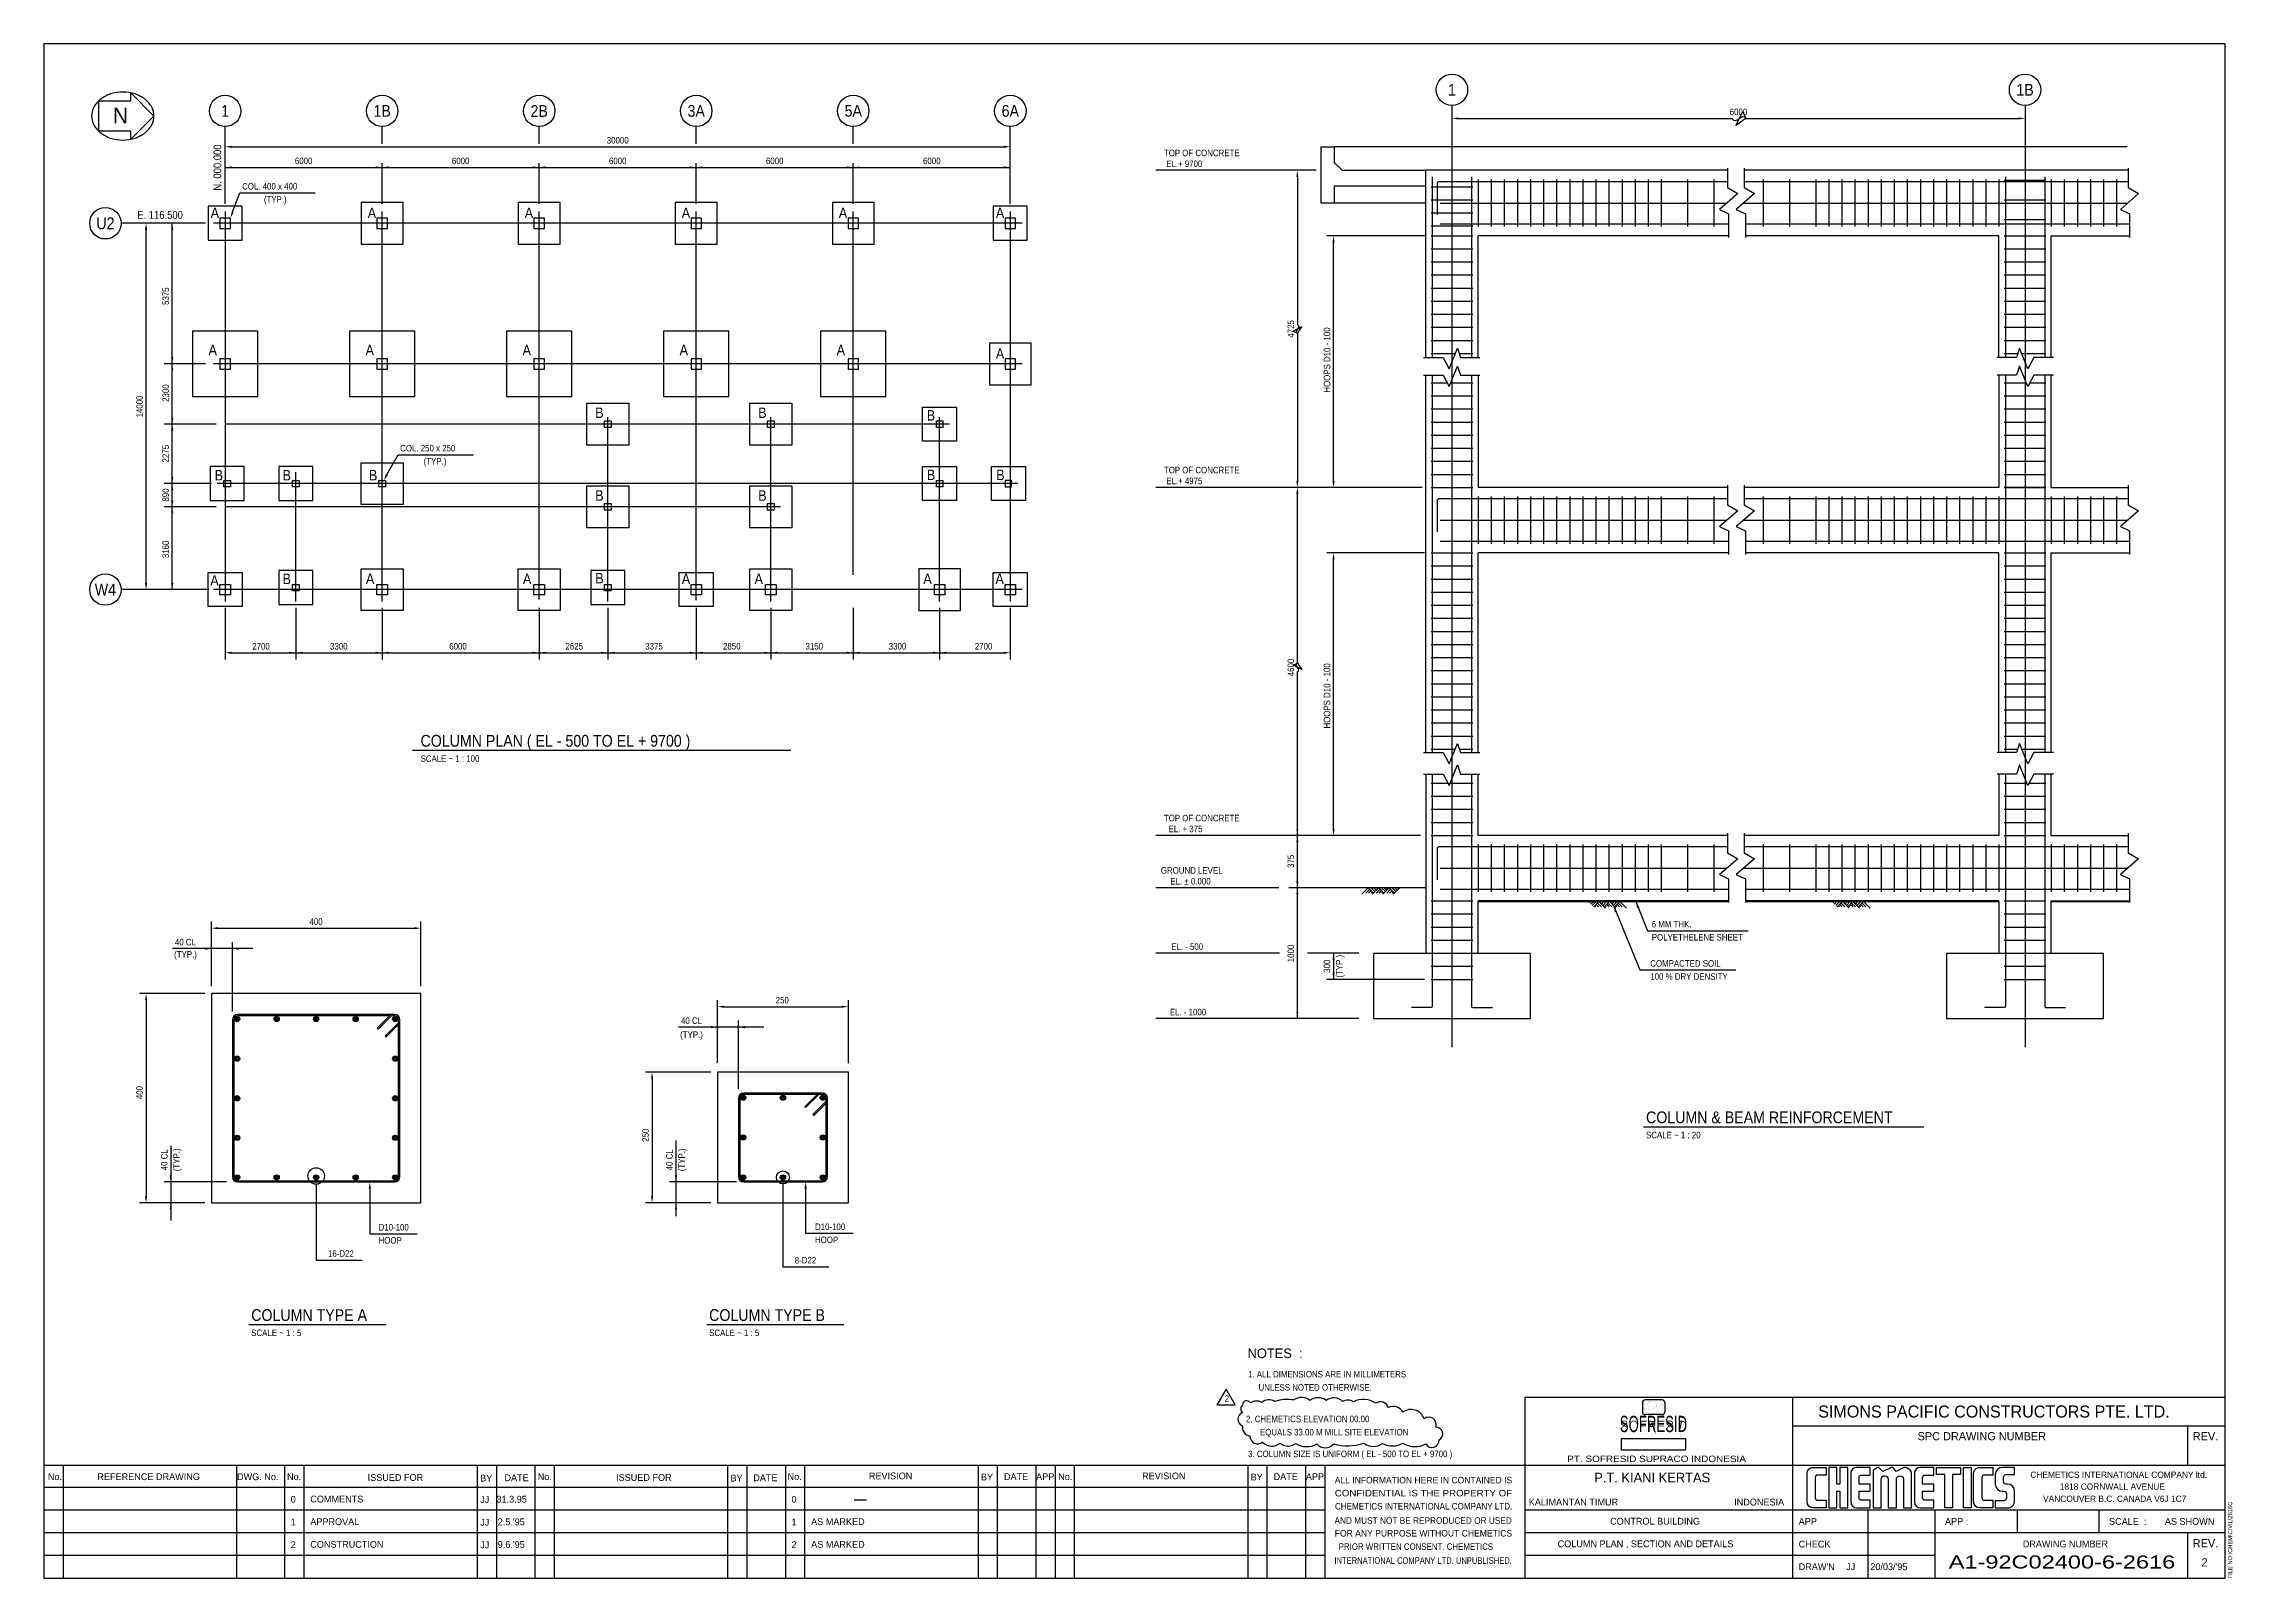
# Model space of a CAD drawing. Extents: x 300 to 83919, y 300 to 58945.
import ezdxf
from ezdxf.enums import TextEntityAlignment as Align

# ---------------------------------------------------------------- set-up
doc = ezdxf.new("R2010")
doc.units = 0
doc.header["$LTSCALE"] = 1000
doc.linetypes.add('CENTER', pattern=[0])
doc.linetypes.add('HIDDEN', pattern=[0])
doc.layers.get('0').update_dxf_attribs({"linetype": 'CONTINUOUS'})
for name, color, linetype in [('AS', 6, 'CENTER'), ('BAR', 1, 'CONTINUOUS'), ('BEAM', 7, 'CONTINUOUS'), ('COL', 4, 'CONTINUOUS'), ('DIM', 2, 'CONTINUOUS'), ('EXIS', 6, 'HIDDEN'), ('FORM', 1, 'CONTINUOUS')]:
    doc.layers.add(name, color=color, linetype=linetype)

msp = doc.modelspace()

# ---------------------------------------------------------------- texts
at = {"color": 0}
for s, p in [('CONTROL BUILDING', (60149.34493497675, 2350.734260543275)), ('COLUMN PLAN , SECTION AND DETAILS', (58143.04651714207, 1485.252779743279))]:
    msp.add_text(s, height=259.6444442399999, dxfattribs=at).set_placement(p)
at = {"color": 0, "width": 0.971994414250596}
msp.add_text('A1-92C02400-6-2616', height=500, dxfattribs=at).set_placement((73085.04285860607, 672.057929367928), (81740.42169026614, 672.057929367928), align=Align.FIT)
at = {"layer": 'BAR', "color": 0, "width": 0.9}
for p in [(49330.50124413733, 46857.79373442481), (49330.50124413733, 34020.27214353409)]:
    msp.add_text('HOOPS D10 - 100', height=250, rotation=90, dxfattribs=at).set_placement(p, align=Align.MIDDLE)
at = {"layer": 'DIM', "color": 0, "width": 0.9}
for s, height, p in [('1', 450, (54105.21872493013, 57185.73760214714)), ('1B', 450, (76002.39871377629, 57185.73760214714)), ('1', 450, (7230.383358068968, 56379.11908818601)), ('1B', 450, (13230.38335806897, 56379.11908818601)), ('2B', 450, (19230.38335806897, 56379.11908818601)), ('3A', 450, (25230.38335806897, 56379.11908818601)), ('5A', 450, (31230.38335806897, 56379.11908818601)), ('6A', 450, (37230.38335806897, 56379.11908818601)), ('6000', 250, (10230.38335806897, 54468.69373246628)), ('6000', 250, (16230.38335806897, 54468.69373246628)), ('6000', 250, (22230.38335806897, 54468.69373246628)), ('6000', 250, (28230.38335806897, 54468.69373246628)), ('6000', 250, (34230.38335806897, 54468.69373246628)), ('A', 400, (6837.673236647425, 52481.26222580126)), ('A', 400, (12837.67323664742, 52481.26222580126)), ('A', 400, (18837.67323664742, 52481.26222580126)), ('A', 400, (24837.67323664742, 52481.26222580126)), ('A', 400, (30837.67323664742, 52481.26222580126)), ('A', 400, (36837.67323664742, 52481.26222580126)), ('U2', 450, (2655.803642424813, 52083.47088705239)), ('E. 116.500', 300, (4744.281374674498, 52405.35949698794)), ('A', 400, (6755.525872780668, 47239.67946899019)), ('A', 400, (12755.52587278067, 47239.67946899019)), ('A', 400, (18755.52587278067, 47239.67946899019)), ('A', 400, (24755.52587278067, 47239.67946899019)), ('A', 400, (30755.52587278067, 47239.67946899019)), ('A', 400, (36837.67323664742, 47106.26222580126)), ('B', 400, (21533.03239650309, 44843.55198257608)), ('B', 400, (27758.03239650309, 44843.55198257608)), ('B', 400, (34200.1456389087, 44742.93140122546)), ('B', 400, (6989.564709958603, 42456.33725565986)), ('B', 400, (9584.982786427425, 42456.33725565986)), ('B', 400, (12884.98278642742, 42456.33725565986)), ('B', 400, (34200.1456389087, 42467.93140122547)), ('B', 400, (36851.25668513955, 42467.93140122547)), ('B', 400, (21533.03239650309, 41678.55198257609)), ('B', 400, (27758.03239650309, 41678.55198257609)), ('A', 400, (6821.615554377261, 38429.72861858082)), ('B', 400, (9584.982786427425, 38493.06137852102)), ('A', 400, (12768.74380909999, 38495.78249372703)), ('A', 400, (18768.74380909999, 38495.78249372703)), ('B', 400, (21533.03239650309, 38518.55198257609)), ('A', 400, (24839.08353041649, 38495.78249372703)), ('A', 400, (27618.74380909999, 38495.78249372703)), ('A', 400, (34068.74380909999, 38495.78249372703)), ('A', 400, (36823.91749631387, 38495.78249372703)), ('W4', 450, (2655.803642424813, 38083.47088705239)), ('3300', 250, (11572.33554495713, 35918.41063327278)), ('6000', 250, (16128.74994220395, 35918.41063327278)), ('2625', 250, (20566.30149997792, 35918.41063327278)), ('3375', 250, (23617.11801650397, 35918.41063327278)), ('2850', 250, (26588.6926400481, 35918.41063327278)), ('3150', 250, (29738.6926400481, 35918.41063327278)), ('3300', 250, (32919.8296091688, 35918.41063327278)), ('2700', 250, (36208.37218745347, 35918.41063327278)), ('(TYP.)', 250, (5715.034638076204, 24111.23129960391)), ('40 CL', 250, (5715.034638076204, 24611.23129960391)), ('(TYP.)', 250, (25049.66251816149, 21042.97239225314)), ('40 CL', 250, (25049.66251816149, 21611.23129960391))]:
    msp.add_text(s, height=height, dxfattribs=at).set_placement(p, align=Align.MIDDLE)
at = {"layer": 'DIM', "color": 0}
msp.add_text('N', height=600, dxfattribs=at).set_placement((2944.801763318603, 55900.2747910044))
at = {"layer": 'DIM', "color": 0, "width": 0.9}
for s, p in [('6000', (65053.80871935321, 56340.57542292622)), ('30000', (22230.38335806897, 55257.79962565799)), ('2700', (8600.760730006528, 35918.41063327278)), ('400', (10703.78596684459, 25393.71606277965)), ('250', (28517.20406348144, 22393.71606277965))]:
    msp.add_text(s, height=250, dxfattribs=at).set_placement(p, align=Align.MIDDLE_CENTER)
for s, height, p in [('N. 000.000', 300, (6934.645583647895, 54213.23834037592)), ('5375', 250, (4957.981780933344, 49297.29761887732)), ('4725', 250, (47948.02490386429, 48047.94109887363)), ('2300', 250, (4957.981780933344, 45592.83454277193)), ('2275', 250, (4957.981780933344, 43277.54508571616)), ('890', 250, (4957.981780933344, 41698.4693429506)), ('3160', 250, (4957.981780933344, 39619.38774632722)), ('4600', 250, (47948.02490386429, 35106.76035056112)), ('375', 250, (47948.02490386429, 27698.86197473933)), ('1000', 250, (47948.02490386429, 24176.84239574231)), ('(TYP.)', 250, (49830.50124413733, 23690.02963790401)), ('40 CL', 250, (4902.715321539563, 16291.22272139571)), ('(TYP.)', 250, (5402.715321539561, 16291.22272139571)), ('40 CL', 250, (24204.0650691545, 16291.22272139571)), ('(TYP.)', 250, (24704.06506915449, 16291.22272139571))]:
    msp.add_text(s, height=height, rotation=90, dxfattribs=at).set_placement(p, align=Align.MIDDLE)
for s, p in [('TOP OF CONCRETE', (45989.96344448879, 54772.99610628543)), ('EL.+ 9700', (44566.6798668311, 54357.79962565799)), ('TOP OF CONCRETE', (45989.96344448879, 42653.2790527167)), ('EL.+ 4975', (44566.6798668311, 42238.08257208927)), ('TOP OF CONCRETE', (45989.96344448879, 29353.12598138132)), ('EL. + 375', (44572.74948519313, 28937.92950075389)), ('GROUND LEVEL', (45340.66304478588, 27353.12598138132)), ('EL. %%P 0.000', (44883.97641546924, 26937.92950075389)), ('EL. - 500', (44598.7179031769, 24437.92950075389)), ('EL. - 1000', (44715.18984296371, 21937.92950075389))]:
    msp.add_text(s, height=250, dxfattribs=at).set_placement(p, align=Align.MIDDLE_RIGHT)
for s, p in [('COL. 400 x 400', (7879.697804065851, 53498.67466944434)), ('(TYP.)', (14815.9276448138, 42989.65566756367)), ('6 MM THK.', (61739.34252869545, 25297.65452161611)), ('POLYETHELENE SHEET', (61741.43470556217, 24797.65452161611)), ('COMPACTED SOIL', (61681.41980475013, 23797.65452161612)), ('100 % DRY DENSITY', (61683.51198161685, 23297.65452161612)), ('D10-100', (13093.68592295347, 13714.19432430091)), ('D10-100', (29768.32985279193, 13733.33467300986)), ('16-D22', (11159.74319088045, 12708.772220697)), ('HOOP', (13093.68592295347, 13214.19432430091)), ('8-D22', (28994.37107096574, 12454.27313314962)), ('HOOP', (29768.32985279193, 13233.33467300986))]:
    msp.add_text(s, height=250, dxfattribs=at).set_placement(p, align=Align.MIDDLE_LEFT)
for s, rotation, p in [('(TYP.)', 359.999999999999, (8712.342900700554, 52998.67466944434)), ('COL. 250 x 250', 359.9999999999918, (13917.97469475285, 43489.65566756367))]:
    msp.add_text(s, height=250, rotation=rotation, dxfattribs=at).set_placement(p, align=Align.MIDDLE_LEFT)
for s, p in [('14000', (3957.981780933347, 45083.47088705239)), ('300', (49330.50124413733, 23690.02963790401)), ('400', (3957.981780933347, 18860.07446191983)), ('250', (23292.60966101863, 17231.50089400745))]:
    msp.add_text(s, height=250, rotation=90, dxfattribs=at).set_placement(p, align=Align.MIDDLE_CENTER)
for s, height, p in [('COLUMN PLAN ( EL - 500 TO EL + 9700 )', 450, (14696.24734444333, 31945.10587398954)), ('SCALE ~ 1 : 100', 250, (14696.24734444333, 31426.98994158472)), ('COLUMN & BEAM REINFORCEMENT', 450, (61521.36268690349, 17555.88531912684)), ('SCALE ~ 1 : 20', 250, (61521.36268690349, 17037.76938672202)), ('COLUMN TYPE A', 450, (8227.253193342709, 9998.036762211797)), ('COLUMN TYPE B', 450, (25724.2190799592, 9998.036762211797)), ('SCALE ~ 1 : 5', 250, (8227.253193342709, 9479.920829806984)), ('SCALE ~ 1 : 5', 250, (25724.2190799592, 9479.920829806984)), ('1. ALL DIMENSIONS ARE IN MILLIMETERS', 250, (46316.43980317204, 7898.344378483584)), ('UNLESS NOTED OTHERWISE.', 250, (46713.86387159294, 7393.989678224938)), ('2. CHEMETICS ELEVATION 00.00', 250, (46235.27118996924, 6187.005993932267)), ('EQUALS 33.00 M MILL SITE ELEVATION', 250, (46771.19893991965, 5682.651293673585)), ('3. COLUMN SIZE IS UNIFORM ( EL - 500 TO EL + 9700 )', 250, (46316.43980317204, 4852.747478032999))]:
    msp.add_text(s, height=height, dxfattribs=at).set_placement(p, align=Align.BOTTOM_LEFT)
msp.add_text('2', height=250, dxfattribs=at).set_placement((45422.2000490206, 7036.795787167957))
at = {"layer": 'FORM', "color": 0}
for s, height, p in [('NOTES  :', 368, (46295.79948120975, 8712.612219125764)), ('SIMONS PACIFIC CONSTRUCTORS PTE. LTD.', 459.9999999999999, (68098.91989747217, 6442.002191517544)), ('SPC DRAWING NUMBER', 311.573333088, (71896.99044009321, 5572.130583897973)), ('REV.', 311.573333088, (82411.23506575992, 5572.130583897973)), ('No.', 259.6444442399999, (456.5430035843722, 4050.920360263223)), ('REFERENCE DRAWING', 259.6444442399999, (2349.338236928331, 4050.920360263223)), ('DWG. No.', 259.6444442399999, (7684.61756291846, 4048.79817603008)), ('No.', 259.6444442399999, (9595.076689382522, 4050.920360263223)), ('ISSUED FOR', 259.6444442399999, (12674.84222804868, 4021.597929130086)), ('BY', 259.6444442399999, (16974.16828076979, 3995.727694006619)), ('DATE', 259.6444442399999, (17903.70630019962, 4009.94297564224)), ('No.', 259.6444442399999, (19174.90880181579, 4050.920360263223)), ('ISSUED FOR', 259.6444442399999, (22167.13979541787, 4021.597929130086)), ('BY', 259.6444442399999, (26538.14161875101, 3995.727694006619)), ('DATE', 259.6444442399999, (27409.19134031254, 4009.94297564224)), ('No.', 259.6444442399999, (28721.12195744284, 4050.920360263223)), ('REVISION', 259.6444442399999, (31826.40412522201, 4080.242791396364)), ('BY', 259.6444442399999, (36109.34440258574, 4037.35979214667)), ('DATE', 259.6444442399999, (36987.73876773686, 4051.57507378229)), ('APP', 259.6444442399999, (38218.86497127148, 4050.920360263209)), ('No.', 259.6444442399999, (39062.05375454776, 4050.920360263208)), ('REVISION', 259.6444442399999, (42266.21729722237, 4080.242791396364)), ('BY', 259.6444442399999, (46413.34440258573, 4037.35979214667)), ('DATE', 259.6444442399999, (47291.73876773686, 4051.57507378229)), ('APP', 259.6444442399999, (48522.86497127148, 4050.920360263209)), ('P.T. KIANI KERTAS', 368, (59542.09924407981, 3964.127676285941)), ('CHEMETICS INTERNATIONAL COMPANY ltd.', 239.2, (76203.22856014341, 4135.791885335582)), ('0', 259.6444442399999, (9735.130551191985, 3185.438879463225)), ('COMMENTS', 259.6444442399999, (10483.99973131322, 3196.17115681481)), ('JJ', 259.6444442399999, (16974.16828076979, 3176.176568458839)), ('31.3.95', 259.6444442399999, (17597.83872221949, 3190.391850094459)), ('0', 259.6444442399999, (28871.13055119199, 3185.438879463225)), ('INDONESIA', 259.6444442399999, (64888.24834170898, 3081.358101241185)), ('VANCOUVER B.C. CANADA V6J 1C7', 239.2, (76689.45108847991, 3218.346083514402)), ('1818 CORNWALL AVENUE', 239.2, (77327.61836877372, 3682.292704495777)), ('1', 259.6444442399999, (9735.130551191985, 2319.957398663227)), ('APPROVAL', 259.6444442399999, (10483.99973131322, 2330.689676014812)), ('JJ', 259.6444442399999, (16974.16828076979, 2310.695087658841)), ("2.5.'95", 259.6444442399999, (17646.24560259786, 2324.910369294461)), ('1', 259.6444442399999, (28871.13055119199, 2319.957398663227)), ('AS MARKED', 259.6444442399999, (29619.99973131322, 2330.689676014812)), ('KALIMANTAN TIMUR', 259.6444442399999, (57040.45826789374, 3081.358101241185)), ('APP', 259.6444442399999, (67352.5228821827, 2341.026449661494)), ('APP :', 259.6444442399999, (72942.64606055935, 2341.026449661485)), ('SCALE  :', 259.6444442399999, (79212.31466633578, 2341.026449661485)), ('AS SHOWN', 259.6444442399999, (81344.52672089837, 2341.026449661485)), ('2', 259.6444442399999, (9735.130551191985, 1454.475917863229)), ('CONSTRUCTION', 259.6444442399999, (10483.99973131322, 1465.208195214814)), ('JJ', 259.6444442399999, (16974.16828076979, 1445.213606858843)), ("9.6.'95", 259.6444442399999, (17646.24560259786, 1459.428888494463)), ('2', 259.6444442399999, (28871.13055119199, 1454.475917863229)), ('AS MARKED', 259.6444442399999, (29619.99973131322, 1465.208195214814)), ('CHECK', 259.6444442399999, (67352.5228821827, 1475.544968861497)), ('DRAWING NUMBER', 257.6, (75920.05905944014, 1483.241699097972)), ('REV.', 311.573333088, (82411.23506575992, 1483.241699097973)), ("DRAW'N", 259.6444442399999, (67352.5228821827, 610.063488061499)), ('JJ', 259.6444442399999, (69169.84456336327, 610.063488061499)), ("20/03/'95", 259.6444442399999, (70090.5662614708, 610.063488061499)), ('2', 311.573333088, (82743.74593540058, 752.2115368232492))]:
    msp.add_text(s, height=height, dxfattribs=at).set_placement(p)
for s, height, width, p, p2 in [('SOFRESID', 623.45052, 0.8259896955668535, (60518.41391807859, 5884.914468434478), (63087.5678433996, 5884.914468434478)), ('ALL INFORMATION HERE IN CONTAINED IS', 250, 0.8547744331236041, (49628.33296383797, 3925.099443688759), (56405.47311217512, 3925.099443688759)), ('CONFIDENTIAL IS THE PROPERTY OF', 250, 0.9832120422458033, (49628.33296383797, 3427.94928277974), (56405.47311217512, 3427.94928277974)), ('AND MUST NOT BE REPRODUCED OR USED', 250, 0.8238491641972815, (49616.3362203264, 2380.257311468662), (56393.47636866356, 2380.257311468662)), ('CHEMETICS INTERNATIONAL COMPANY LTD.', 250, 0.8371761359710607, (49635.19243831473, 2926.584996998792), (56412.33258665189, 2926.584996998792)), ('FOR ANY PURPOSE WITHOUT CHEMETICS', 250, 0.8798760007114698, (49626.89092948641, 1894.37040997437), (56404.03107782357, 1894.37040997437)), ('INTERNATIONAL COMPANY LTD. UNPUBLISHED.', 250, 0.7766436186361808, (49615.5529157652, 850.5859024510862), (56392.69306410234, 850.5859024510862))]:
    msp.add_text(s, height=height, dxfattribs=dict(at, width=width)).set_placement(p, p2, align=Align.FIT)
at = {"layer": 'FORM', "color": 0, "width": 1.15}
msp.add_text('PT. SOFRESID SUPRACO INDONESIA', height=247.5, dxfattribs=at).set_placement((61924.16471802601, 4863.763123227843), align=Align.MIDDLE)
at = {"layer": 'FORM', "color": 0, "width": 0.9}
msp.add_text('FILE NO:\\CHEM\\CIVIL\\2616C', height=159, rotation=90, dxfattribs=at).set_placement((83964.03673733363, 300), align=Align.BOTTOM_LEFT)
msp.add_text('PRIOR WRITTEN CONSENT. CHEMETICS', height=250, dxfattribs=at).set_placement((49776.73919797167, 1385.011940440461))

# ---------------------------------------------------------------- blocks, each defined once
blk = doc.blocks.new('AR')
at = {"color": 0}
blk.add_solid([(0, 0), (-1, 0.21875), (-1, -0.21875)], dxfattribs=at)

# ---------------------------------------------------------------- linework, layer by layer
at = {"color": 0}
for p, q in [((53105.21872493005, 46956.32838579555), (53105.21872493009, 54107.79962565802)), ((64631.58671485422, 54107.79962565791), (53105.21872493009, 54107.79962565802)), ((79948.78153218729, 54107.79962565777), (65269.80309743567, 54107.7996256579)), ((55105.21872493031, 46956.32838579555), (55105.21872493027, 51607.799625658)), ((64677.98526255995, 51607.79962565791), (55105.21872493027, 51607.799625658)), ((75002.39871377614, 51607.79962565781), (65316.20164514141, 51607.79962565791)), ((75002.39871377609, 46956.32838579555), (75002.39871377614, 51607.79962565781)), ((77002.39871377635, 46956.32838579555), (77002.39871377632, 51607.79962565783)), ((53105.21872493006, 31852.67469451602), (53105.21872493013, 46274.29176563838)), ((55105.21872493031, 46274.29176563838), (55105.21872493027, 41988.08257208927)), ((75002.39871377609, 46274.29176563838), (75002.39871377614, 41988.08257208927)), ((77002.3987137763, 41988.08257208927), (77002.39871377629, 46274.29176563838)), ((55105.21872493031, 31852.67469451602), (55105.21872493027, 39488.08257208933)), ((75002.39871377609, 31852.67469451602), (75002.39871377614, 39488.08257208933)), ((77002.39871377635, 31852.67469451602), (77002.39871377632, 39488.08257208933)), ((53105.21872493003, 31030.15228304012), (53105.21872493013, 24187.92950075389)), ((55105.21872493011, 28687.92950075389), (55105.21872493013, 31030.15228304012)), ((75002.39871377617, 31030.15228304012), (75002.39871377623, 28687.92950075389)), ((77002.39871377626, 28687.92950075389), (77002.39871377626, 31030.15228304012)), ((50658.28703234249, 26437.92950075386), (50908.28703234249, 26687.92950075386)), ((50814.35304952048, 26487.92950075386), (50961.32004093148, 26634.89649216487)), ((51108.28703234248, 26487.92950075387), (50908.28703234248, 26687.92950075386)), ((50920.41906669846, 26487.92950075386), (51014.35304952047, 26581.86348357589)), ((51161.32004093147, 26540.96250934286), (51014.35304952047, 26687.92950075386)), ((51026.48508387645, 26487.92950075387), (51067.38605810946, 26528.83047498688)), ((51058.28703234248, 26437.92950075386), (51308.28703234248, 26687.92950075386)), ((51214.35304952045, 26593.99551793186), (51120.41906669846, 26687.92950075386)), ((51214.35304952047, 26487.92950075386), (51361.32004093147, 26634.89649216487)), ((51267.38605810944, 26647.02852652087), (51226.48508387643, 26687.92950075387)), ((51508.28703234246, 26487.92950075387), (51308.28703234246, 26687.92950075386)), ((51320.41906669844, 26487.92950075386), (51414.35304952045, 26581.86348357589)), ((51561.32004093145, 26540.96250934286), (51414.35304952045, 26687.92950075386)), ((51426.48508387643, 26487.92950075387), (51467.38605810944, 26528.83047498688)), ((51458.28703234246, 26437.92950075386), (51708.28703234246, 26687.92950075386)), ((51614.35304952044, 26593.99551793186), (51520.41906669844, 26687.92950075386)), ((51614.35304952045, 26487.92950075386), (51761.32004093145, 26634.89649216487)), ((51667.38605810943, 26647.02852652087), (51626.48508387642, 26687.92950075387)), ((51908.28703234245, 26487.92950075387), (51708.28703234245, 26687.92950075386)), ((51720.41906669843, 26487.92950075386), (51814.35304952044, 26581.86348357589)), ((51961.32004093144, 26540.96250934286), (51814.35304952044, 26687.92950075386)), ((51826.48508387642, 26487.92950075387), (51867.38605810943, 26528.83047498688)), ((51858.28703234245, 26437.92950075386), (52108.28703234245, 26687.92950075386)), ((52014.35304952042, 26593.99551793186), (51920.41906669843, 26687.92950075386)), ((52067.38605810941, 26647.02852652087), (52026.4850838764, 26687.92950075387)), ((55105.21872493009, 24187.92950075386), (55105.21872493011, 26187.92950075395)), ((55105.21872493011, 26187.92950075385), (61005.07211978863, 26187.92950075398)), ((55105.21872493011, 26157.92950075385), (64677.98526255985, 26157.92950075405)), ((59360.76197274856, 26117.02852652093), (59401.66294698158, 26157.92950075394)), ((59413.79498133756, 26063.99551793193), (59507.72896415956, 26157.92950075394)), ((59466.82798992653, 26010.96250934294), (59613.79498133753, 26157.92950075394)), ((59519.86099851553, 25957.92950075394), (59719.86099851553, 26157.92950075394)), ((59601.66294698155, 25957.92950075394), (59560.76197274856, 25998.83047498695)), ((59707.72896415956, 25957.92950075394), (59613.79498133753, 26051.86348357595)), ((59813.79498133753, 25957.92950075394), (59666.82798992653, 26104.89649216494)), ((59969.86099851551, 25907.92950075394), (59719.86099851551, 26157.92950075394)), ((59760.76197274853, 26117.02852652093), (59801.66294698155, 26157.92950075394)), ((59813.79498133753, 26063.99551793193), (59907.72896415953, 26157.92950075394)), ((59866.8279899265, 26010.96250934294), (60013.7949813375, 26157.92950075394)), ((59919.86099851551, 25957.92950075394), (60119.86099851551, 26157.92950075394)), ((60001.66294698152, 25957.92950075394), (59960.76197274853, 25998.83047498695)), ((60107.72896415953, 25957.92950075394), (60013.7949813375, 26051.86348357595)), ((60213.7949813375, 25957.92950075394), (60066.8279899265, 26104.89649216494)), ((60369.86099851548, 25907.92950075394), (60119.86099851548, 26157.92950075394)), ((60160.76197274853, 26117.02852652093), (60201.66294698152, 26157.92950075394)), ((60213.7949813375, 26063.99551793193), (60307.7289641595, 26157.92950075394)), ((60266.8279899265, 26010.96250934294), (60413.7949813375, 26157.92950075394)), ((60319.86099851548, 25957.92950075394), (60519.86099851548, 26157.92950075394)), ((60401.66294698152, 25957.92950075394), (60360.7619727485, 25998.83047498695)), ((60507.7289641595, 25957.92950075394), (60413.7949813375, 26051.86348357595)), ((60613.79498133747, 25957.92950075394), (60466.82798992647, 26104.89649216494)), ((60769.86099851548, 25907.92950075394), (60519.86099851548, 26157.92950075394)), ((65316.20164514129, 26157.92950075385), (75002.39871377627, 26157.92950075406)), ((68669.32662487312, 26117.02852652093), (68710.22759910615, 26157.92950075394)), ((68722.35963346213, 26063.99551793193), (68816.29361628412, 26157.92950075394)), ((68775.3926420511, 26010.96250934294), (68922.3596334621, 26157.92950075394)), ((68828.4256506401, 25957.92950075394), (69028.4256506401, 26157.92950075394)), ((68910.22759910612, 25957.92950075394), (68869.32662487312, 25998.83047498695)), ((69016.29361628412, 25957.92950075394), (68922.3596334621, 26051.86348357595)), ((69122.3596334621, 25957.92950075394), (68975.3926420511, 26104.89649216494)), ((69278.42565064007, 25907.92950075394), (69028.42565064007, 26157.92950075394)), ((69069.3266248731, 26117.02852652093), (69110.22759910612, 26157.92950075394)), ((69122.3596334621, 26063.99551793193), (69216.29361628409, 26157.92950075394)), ((69175.39264205107, 26010.96250934294), (69322.35963346207, 26157.92950075394)), ((69228.42565064007, 25957.92950075394), (69428.42565064007, 26157.92950075394)), ((69310.22759910609, 25957.92950075394), (69269.3266248731, 25998.83047498695)), ((69416.29361628409, 25957.92950075394), (69322.35963346207, 26051.86348357595)), ((69522.35963346207, 25957.92950075394), (69375.39264205107, 26104.89649216494)), ((69678.42565064004, 25907.92950075394), (69428.42565064004, 26157.92950075394)), ((69469.3266248731, 26117.02852652093), (69510.22759910609, 26157.92950075394)), ((69522.35963346207, 26063.99551793193), (69616.29361628406, 26157.92950075394)), ((69575.39264205107, 26010.96250934294), (69722.35963346207, 26157.92950075394)), ((69628.42565064004, 25957.92950075394), (69828.42565064004, 26157.92950075394)), ((69710.22759910609, 25957.92950075394), (69669.32662487307, 25998.83047498695)), ((69816.29361628406, 25957.92950075394), (69722.35963346207, 26051.86348357595)), ((69922.35963346204, 25957.92950075394), (69775.39264205104, 26104.89649216494)), ((70078.42565064004, 25907.92950075394), (69828.42565064004, 26157.92950075394)), ((75002.39871377626, 26187.92950075395), (75002.39871377626, 24187.92950075389)), ((77002.39871377623, 24187.92950075386), (77002.39871377623, 26187.92950075395)), ((77002.39871377623, 26157.9295007541), (79995.1800798929, 26157.92950075416))]:
    msp.add_line(p, q, dxfattribs=at)
at = {"color": 0, "linetype": 'HIDDEN'}
for p, q in [((51105.21872493009, 24187.92950075389), (51105.21872493013, 21687.92950075389)), ((51105.21872493009, 24187.92950075389), (57105.21872493008, 24187.92950075389)), ((57105.21872493012, 21687.92950075389), (57105.21872493008, 24187.92950075389)), ((73002.39871377623, 24187.92950075389), (73002.39871377626, 21687.92950075389)), ((73002.39871377623, 24187.92950075389), (79002.39871377623, 24187.92950075389)), ((79002.39871377626, 21687.92950075389), (79002.39871377623, 24187.92950075389)), ((51105.21872493013, 21687.92950075389), (57105.21872493012, 21687.92950075389)), ((73002.39871377626, 21687.92950075389), (79002.39871377626, 21687.92950075389))]:
    msp.add_line(p, q, dxfattribs=at)
at = {"color": 0}
for points in [[(64631.58671485422, 54189.89711893899), (64631.58671485422, 53447.92767918231), (65025.97241541283, 53216.06185652325), (64329.99810970708, 52613.21131398588), (64677.98526255995, 52450.90531267155), (64677.98526255995, 51546.62987160055)], [(65269.80309743568, 54189.89711893899), (65269.80309743568, 53447.92767918231), (65664.18879799428, 53216.06185652325), (64968.21449228853, 52613.21131398588), (65316.20164514141, 52450.90531267155), (65316.20164514141, 51546.62987160055)], [(79948.78153218729, 54189.89711893899), (79948.78153218729, 53447.92767918231), (80343.1672327459, 53216.06185652325), (79647.19292704015, 52613.21131398588), (79995.18007989302, 52450.90531267155), (79995.18007989302, 51546.62987160055)], [(53019.12751020466, 46956.32838579555), (53764.39567266533, 46956.32838579555), (53999.7437184903, 46525.09125170184), (54313.54078826438, 47309.15930845885), (54431.21481117685, 46956.32838579555), (55176.48297363752, 46956.32838579555)], [(77088.48992850175, 46956.32838579555), (76343.22176604107, 46956.32838579555), (76107.8737202161, 46525.09125170184), (75794.07665044203, 47309.15930845885), (75676.40262752955, 46956.32838579555), (74931.13446506887, 46956.32838579555)], [(53019.12751020466, 46274.29176563838), (53764.39567266533, 46274.29176563838), (53999.7437184903, 45843.05463154468), (54313.54078826438, 46627.12268830168), (54431.21481117685, 46274.29176563838), (55176.48297363752, 46274.29176563838)], [(77088.48992850175, 46274.29176563838), (76343.22176604107, 46274.29176563838), (76107.8737202161, 45843.05463154468), (75794.07665044203, 46627.12268830168), (75676.40262752955, 46274.29176563838), (74931.13446506887, 46274.29176563838)], [(64631.58671485411, 42070.18006537038), (64631.58671485411, 41328.2106256137), (65025.97241541272, 41096.34480295463), (64329.99810970697, 40493.49426041726), (64677.98526255984, 40331.18825910294), (64677.98526255984, 39426.91281803193)], [(65269.80309743557, 42070.18006537038), (65269.80309743557, 41328.2106256137), (65664.18879799417, 41096.34480295463), (64968.21449228843, 40493.49426041726), (65316.2016451413, 40331.18825910294), (65316.2016451413, 39426.91281803193)], [(79948.78153218719, 42070.18006537038), (79948.78153218719, 41328.2106256137), (80343.16723274579, 41096.34480295463), (79647.19292704004, 40493.49426041726), (79995.18007989292, 40331.18825910294), (79995.18007989292, 39426.91281803193)], [(53019.12751020466, 31852.67469451602), (53764.39567266533, 31852.67469451602), (53999.7437184903, 31421.43756042232), (54313.54078826438, 32205.50561717932), (54431.21481117685, 31852.67469451602), (55176.48297363752, 31852.67469451602)], [(77088.48992850175, 31852.67469451602), (76343.22176604107, 31852.67469451602), (76107.8737202161, 31421.43756042232), (75794.07665044203, 32205.50561717932), (75676.40262752955, 31852.67469451602), (74931.13446506887, 31852.67469451602)], [(53019.12751020466, 31030.15228304012), (53764.39567266533, 31030.15228304012), (53999.7437184903, 30598.91514894642), (54313.54078826438, 31382.98320570342), (54431.21481117685, 31030.15228304012), (55176.48297363752, 31030.15228304012)], [(77088.48992850172, 31030.15228304012), (76343.22176604104, 31030.15228304012), (76107.87372021607, 30598.91514894642), (75794.07665044197, 31382.98320570342), (75676.40262752952, 31030.15228304012), (74931.13446506884, 31030.15228304012)], [(64631.58671485411, 28770.026994035), (64631.58671485411, 28028.05755427832), (65025.97241541272, 27796.19173161926), (64329.99810970697, 27193.34118908188), (64677.98526255984, 27031.03518776756), (64677.98526255984, 26126.75974669655)], [(65269.80309743557, 28770.026994035), (65269.80309743557, 28028.05755427832), (65664.18879799417, 27796.19173161926), (64968.21449228843, 27193.34118908188), (65316.2016451413, 27031.03518776756), (65316.2016451413, 26126.75974669655)], [(79948.78153218719, 28770.026994035), (79948.78153218719, 28028.05755427832), (80343.16723274579, 27796.19173161926), (79647.19292704004, 27193.34118908188), (79995.18007989292, 27031.03518776756), (79995.18007989292, 26126.75974669655)]]:
    msp.add_lwpolyline(points, dxfattribs=at)
for points in [[(6707.981780933347, 22643.71606277965), (6707.981780933347, 14643.71606277965), (14707.98178093335, 14643.71606277965), (14707.98178093335, 22643.71606277965)], [(26042.60966101863, 19643.71606277965), (26042.60966101863, 14643.71606277965), (31042.60966101863, 14643.71606277965), (31042.60966101863, 19643.71606277965)], [(45471.85151345565, 7529.277406827763), (45125.44135194187, 6929.277406827763), (45818.26167496943, 6929.277406827763)]]:
    msp.add_lwpolyline(points, close=True, dxfattribs=at)
at = {"layer": 'AS', "color": 0}
for p, q in [((54105.21872493013, 56585.73760214676), (54105.21872493013, 20598.02299038818)), ((76002.39871377629, 56585.7376021477), (76002.39871377629, 20598.02299038818)), ((37680.38335806897, 52083.47088705239), (6780.383358068968, 52083.47088705239)), ((7230.383358068968, 52533.47088705239), (7230.383358068968, 37633.4708870524)), ((13230.38335806897, 37633.47088705239), (13230.38335806897, 52533.47088705238)), ((19230.38335806897, 37704.14549002938), (19230.38335806897, 52533.47088705238)), ((25230.38335806897, 37677.64592198688), (25230.38335806897, 52533.47088705238)), ((31230.38335806897, 38647.24961382191), (31230.38335806897, 52533.47088705238)), ((37230.38335806897, 52533.47088705238), (37230.38335806897, 37633.47088705239)), ((37680.38335806897, 46708.47088705239), (6780.383358068968, 46708.47088705238)), ((34905.38335806895, 44408.47088705238), (7230.383358068968, 44408.47088705239)), ((21855.38335806897, 37633.47088705239), (21855.38335806897, 44668.78410316569)), ((28080.38335806897, 37633.47088705239), (28080.38335806897, 44668.78410316569)), ((34530.38335806897, 37633.47088705239), (34530.38335806897, 44668.78410316569)), ((37518.9291351792, 42133.47088705239), (6930.383358068968, 42133.47088705239)), ((9930.383358068968, 37633.47088705239), (9930.383358068968, 42575.10926142296)), ((28455.38335806897, 41243.47088705239), (7230.383358068968, 41243.47088705239)), ((37680.38335806897, 38083.47088705239), (6780.383358068968, 38083.47088705239))]:
    msp.add_line(p, q, dxfattribs=at)
at = {"layer": 'BAR', "color": 0}
for p, q in [((53355.21872493006, 53857.79962565802), (53355.21872493008, 46956.32838579555)), ((55105.21872493024, 53757.79962565788), (55105.21872493024, 51957.79962565794)), ((55605.21872493022, 53757.79962565788), (55605.21872493022, 51957.79962565794)), ((56105.21872493022, 53757.79962565788), (56105.21872493022, 51957.79962565794)), ((56605.21872493022, 53757.79962565788), (56605.21872493022, 51957.79962565794)), ((57105.21872493022, 53757.79962565788), (57105.21872493022, 51957.79962565794)), ((57605.21872493022, 53757.79962565788), (57605.21872493022, 51957.79962565794)), ((58105.21872493022, 53757.79962565788), (58105.21872493022, 51957.79962565794)), ((58605.21872493022, 53757.79962565788), (58605.21872493022, 51957.79962565794)), ((59105.21872493022, 53757.79962565788), (59105.21872493022, 51957.79962565794)), ((59605.21872493022, 53757.79962565788), (59605.21872493022, 51957.79962565794)), ((60105.21872493022, 53757.79962565788), (60105.21872493022, 51957.79962565794)), ((60605.21872493022, 53757.79962565788), (60605.21872493022, 51957.79962565794)), ((61105.21872493022, 53757.79962565788), (61105.21872493022, 51957.79962565794)), ((61605.21872493022, 53757.79962565788), (61605.21872493022, 51957.79962565794)), ((62105.21872493024, 53757.79962565788), (62105.21872493024, 51957.79962565794)), ((63105.21872493024, 53757.79962565788), (63105.21872493024, 51957.79962565794)), ((64105.21872493024, 53757.79962565788), (64105.21872493024, 51957.79962565794)), ((66002.39871377635, 53757.79962565788), (66002.39871377633, 51957.79962565794)), ((67002.39871377633, 53757.79962565788), (67002.39871377633, 51957.79962565794)), ((68002.39871377636, 53757.79962565788), (68002.39871377636, 51957.79962565794)), ((68502.39871377636, 53757.79962565788), (68502.39871377636, 51957.79962565794)), ((69002.39871377636, 53757.79962565788), (69002.39871377636, 51957.79962565794)), ((69502.39871377636, 53757.79962565788), (69502.39871377636, 51957.79962565794)), ((70002.39871377638, 53757.79962565788), (70002.39871377638, 51957.79962565794)), ((70502.39871377638, 53757.79962565788), (70502.39871377638, 51957.79962565794)), ((71002.39871377638, 53757.79962565788), (71002.39871377638, 51957.79962565794)), ((71502.39871377638, 53757.79962565788), (71502.39871377638, 51957.79962565794)), ((72002.39871377636, 53757.79962565788), (72002.39871377636, 51957.79962565794)), ((72502.39871377636, 53757.79962565788), (72502.39871377636, 51957.79962565794)), ((73002.39871377636, 53757.79962565788), (73002.39871377636, 51957.79962565794)), ((73502.39871377636, 53757.79962565788), (73502.39871377636, 51957.79962565794)), ((74002.39871377636, 53757.79962565788), (74002.39871377636, 51957.79962565794)), ((74502.39871377636, 53757.79962565788), (74502.39871377636, 51957.79962565794)), ((75002.39871377633, 53757.79962565788), (75002.39871377633, 51957.79962565794)), ((75202.39871377627, 53732.79962565791), (76802.39871377626, 53732.79962565791)), ((77002.39871377636, 53757.7996256579), (77002.39871377636, 51957.79962565794)), ((77502.39871377633, 53757.7996256579), (77502.39871377633, 51957.79962565794)), ((78002.39871377633, 53757.7996256579), (78002.39871377633, 51957.79962565794)), ((78502.39871377633, 53757.7996256579), (78502.39871377633, 51957.79962565794)), ((79002.39871377633, 53757.7996256579), (79002.39871377633, 51957.79962565794)), ((79502.39871377633, 53757.7996256579), (79502.39871377633, 51957.79962565794)), ((53305.21872493011, 53482.79962565791), (54905.21872493011, 53482.79962565791)), ((53305.21872493011, 52982.79962565791), (54905.21872493011, 52982.79962565791)), ((53650.60378331111, 52857.79962565791), (64612.36856206366, 52857.79962565791)), ((65250.58494464512, 52857.79962565791), (79929.56337939673, 52857.79962565791)), ((75202.39871377627, 52982.79962565791), (76802.39871377626, 52982.79962565791)), ((53305.21872493011, 52482.79962565791), (54905.21872493011, 52482.79962565791)), ((53305.21872493011, 51982.79962565791), (54905.21872493011, 51982.79962565791)), ((64677.98526255995, 52047.79962565794), (53650.60378331112, 52047.79962565794)), ((75202.39871377627, 52232.79962565791), (76802.39871377626, 52232.79962565791)), ((53055.21872493011, 51607.79962565801), (49330.50124413733, 51607.79962565801)), ((49580.50124413733, 42238.08257208927), (49580.50124413733, 51357.79962565801)), ((53305.21872493011, 51607.79962565801), (54905.21872493011, 51607.79962565801)), ((53305.21872493011, 51107.79962565801), (54905.21872493011, 51107.79962565801)), ((75202.39871377627, 51607.7996256578), (76802.39871377626, 51607.7996256578)), ((75202.39871377627, 51107.7996256578), (76802.39871377626, 51107.7996256578)), ((53305.21872493011, 50607.79962565801), (54905.21872493011, 50607.79962565801)), ((75202.39871377627, 50607.7996256578), (76802.39871377626, 50607.7996256578)), ((53305.21872493011, 50107.79962565801), (54905.21872493011, 50107.79962565801)), ((53305.21872493011, 49607.79962565801), (54905.21872493011, 49607.79962565801)), ((75202.39871377627, 50107.7996256578), (76802.39871377626, 50107.7996256578)), ((75202.39871377627, 49607.7996256578), (76802.39871377626, 49607.7996256578)), ((53305.21872493011, 49107.79962565801), (54905.21872493011, 49107.79962565801)), ((53305.21872493011, 48607.79962565801), (54905.21872493011, 48607.79962565801)), ((75202.39871377627, 49107.7996256578), (76802.39871377626, 49107.7996256578)), ((75202.39871377627, 48607.7996256578), (76802.39871377626, 48607.7996256578)), ((53305.21872493011, 48107.79962565801), (54905.21872493011, 48107.79962565801)), ((75202.39871377627, 48107.7996256578), (76802.39871377626, 48107.7996256578)), ((53305.21872493011, 47607.79962565801), (54905.21872493011, 47607.79962565801)), ((53305.21872493011, 47107.799625658), (54232.95329603204, 47107.79962565801)), ((54380.69704471917, 47107.799625658), (54905.21872493011, 47107.799625658)), ((75202.39871377627, 47607.7996256578), (76802.39871377626, 47607.7996256578)), ((75202.39871377627, 47107.79962565781), (75726.92039398718, 47107.79962565781)), ((75874.66414267446, 47107.79962565782), (76802.39871377626, 47107.79962565781)), ((53305.21872493011, 45988.08257208928), (53920.5945921774, 45988.08257208928)), ((53305.21872493011, 45488.08257208927), (54905.21872493011, 45488.08257208927)), ((54057.78631107659, 45988.08257208928), (54905.21872493011, 45988.08257208928)), ((75202.39871377627, 45988.08257208928), (76049.83112762982, 45988.08257208928)), ((75202.39871377627, 45488.08257208927), (76802.39871377626, 45488.08257208927)), ((76187.02284652898, 45988.08257208928), (76802.39871377626, 45988.08257208928)), ((53305.21872493011, 44988.08257208927), (54905.21872493011, 44988.08257208927)), ((53305.21872493011, 44488.08257208927), (54905.21872493011, 44488.08257208927)), ((75202.39871377627, 44988.08257208927), (76802.39871377626, 44988.08257208927)), ((75202.39871377627, 44488.08257208927), (76802.39871377626, 44488.08257208927)), ((53305.21872493011, 43988.08257208927), (54905.21872493011, 43988.08257208927)), ((53305.21872493011, 43488.08257208927), (54905.21872493011, 43488.08257208927)), ((75202.39871377627, 43988.08257208927), (76802.39871377626, 43988.08257208927)), ((75202.39871377627, 43488.08257208927), (76802.39871377626, 43488.08257208927)), ((53305.21872493011, 42988.08257208927), (54905.21872493011, 42988.08257208927)), ((75202.39871377627, 42988.08257208927), (76802.39871377626, 42988.08257208927)), ((53305.21872493011, 42488.08257208927), (54905.21872493011, 42488.08257208927)), ((53305.21872493011, 41988.08257208927), (54905.21872493011, 41988.08257208927)), ((75202.39871377627, 42488.08257208927), (76802.39871377626, 42488.08257208927)), ((76802.39871377629, 41988.08257208927), (75202.39871377629, 41988.08257208927)), ((75202.39871377627, 41988.08257208927), (76802.39871377626, 41988.08257208927)), ((55105.21872493013, 41638.08257208927), (55105.21872493013, 39838.08257208933)), ((55605.21872493011, 41638.08257208927), (55605.21872493011, 39838.08257208933)), ((56105.21872493011, 41638.08257208927), (56105.21872493011, 39838.08257208933)), ((56605.21872493011, 41638.08257208927), (56605.21872493011, 39838.08257208933)), ((57105.21872493011, 41638.08257208927), (57105.21872493011, 39838.08257208933)), ((57605.21872493011, 41638.08257208927), (57605.21872493011, 39838.08257208933)), ((58105.21872493011, 41638.08257208927), (58105.21872493011, 39838.08257208933)), ((58605.21872493011, 41638.08257208927), (58605.21872493011, 39838.08257208933)), ((59105.21872493011, 41638.08257208927), (59105.21872493011, 39838.08257208933)), ((59605.21872493011, 41638.08257208927), (59605.21872493011, 39838.08257208933)), ((60105.21872493011, 41638.08257208927), (60105.21872493011, 39838.08257208933)), ((60605.21872493011, 41638.08257208927), (60605.21872493011, 39838.08257208933)), ((61105.21872493011, 41638.08257208927), (61105.21872493011, 39838.08257208933)), ((61605.21872493011, 41638.08257208927), (61605.21872493011, 39838.08257208933)), ((62105.21872493013, 41638.08257208927), (62105.21872493013, 39838.08257208933)), ((63105.21872493013, 41638.08257208927), (63105.21872493013, 39838.08257208933)), ((64105.21872493014, 41638.08257208927), (64105.21872493013, 39838.08257208933)), ((66002.39871377623, 41638.08257208927), (66002.39871377623, 39838.08257208933)), ((67002.39871377623, 41638.08257208927), (67002.39871377623, 39838.08257208933)), ((68002.39871377626, 41638.08257208927), (68002.39871377626, 39838.08257208933)), ((68502.39871377626, 41638.08257208927), (68502.39871377626, 39838.08257208933)), ((69002.39871377626, 41638.08257208927), (69002.39871377626, 39838.08257208933)), ((69502.39871377626, 41638.08257208927), (69502.39871377626, 39838.08257208933)), ((70002.39871377626, 41638.08257208927), (70002.39871377626, 39838.08257208933)), ((70502.39871377626, 41638.08257208927), (70502.39871377626, 39838.08257208933)), ((71002.39871377626, 41638.08257208927), (71002.39871377626, 39838.08257208933)), ((71502.39871377626, 41638.08257208927), (71502.39871377626, 39838.08257208933)), ((72002.39871377626, 41638.08257208927), (72002.39871377626, 39838.08257208933)), ((72502.39871377626, 41638.08257208927), (72502.39871377626, 39838.08257208933)), ((73002.39871377626, 41638.08257208927), (73002.39871377626, 39838.08257208933)), ((73502.39871377626, 41638.08257208927), (73502.39871377626, 39838.08257208933)), ((74002.39871377626, 41638.08257208927), (74002.39871377626, 39838.08257208933)), ((74502.39871377626, 41638.08257208927), (74502.39871377626, 39838.08257208933)), ((75002.39871377623, 41638.08257208927), (75002.39871377623, 39838.08257208933)), ((77002.39871377626, 41638.08257208928), (77002.39871377626, 39838.08257208933)), ((77502.39871377623, 41638.08257208928), (77502.39871377623, 39838.08257208933)), ((78002.39871377623, 41638.08257208928), (78002.39871377623, 39838.08257208933)), ((78502.39871377623, 41638.08257208928), (78502.39871377623, 39838.08257208933)), ((79002.39871377623, 41638.08257208928), (79002.39871377623, 39838.08257208933)), ((79502.39871377623, 41638.08257208928), (79502.39871377623, 39838.08257208933)), ((53650.60378331112, 40738.0825720893), (64612.36856206355, 40738.0825720893)), ((65250.58494464501, 40738.0825720893), (79929.56337939663, 40738.0825720893)), ((53055.21872493011, 39488.08257208933), (49330.50124413733, 39488.08257208933)), ((53305.21872493011, 39488.08257208933), (54905.21872493011, 39488.08257208933)), ((75202.39871377627, 39488.08257208933), (76802.39871377626, 39488.08257208933)), ((49580.50124413733, 28937.92950075389), (49580.50124413733, 39238.08257208933)), ((53305.21872493011, 38988.08257208933), (54905.21872493011, 38988.08257208933)), ((53305.21872493011, 38488.08257208933), (54905.21872493011, 38488.08257208933)), ((75202.39871377627, 38988.08257208933), (76802.39871377626, 38988.08257208933)), ((75202.39871377627, 38488.08257208933), (76802.39871377626, 38488.08257208933)), ((53305.21872493011, 37988.08257208933), (54905.21872493011, 37988.08257208933)), ((75202.39871377627, 37988.08257208933), (76802.39871377626, 37988.08257208933)), ((53305.21872493011, 37488.08257208933), (54905.21872493011, 37488.08257208933)), ((53305.21872493011, 36988.08257208933), (54905.21872493011, 36988.08257208933)), ((75202.39871377627, 37488.08257208933), (76802.39871377626, 37488.08257208933)), ((75202.39871377627, 36988.08257208933), (76802.39871377626, 36988.08257208933)), ((53305.21872493011, 36488.08257208933), (54905.21872493011, 36488.08257208933)), ((53305.21872493011, 35988.08257208933), (54905.21872493011, 35988.08257208933)), ((75202.39871377627, 36488.08257208933), (76802.39871377626, 36488.08257208933)), ((75202.39871377627, 35988.08257208933), (76802.39871377626, 35988.08257208933)), ((53305.21872493011, 35488.08257208933), (54905.21872493011, 35488.08257208933)), ((75202.39871377627, 35488.08257208933), (76802.39871377626, 35488.08257208933)), ((53305.21872493011, 34988.08257208933), (54905.21872493011, 34988.08257208933)), ((53305.21872493011, 34488.08257208933), (54905.21872493011, 34488.08257208933)), ((75202.39871377627, 34988.08257208933), (76802.39871377626, 34988.08257208933)), ((75202.39871377627, 34488.08257208933), (76802.39871377626, 34488.08257208933)), ((53305.21872493011, 33988.08257208933), (54905.21872493011, 33988.08257208933)), ((53305.21872493011, 33488.08257208933), (54905.21872493011, 33488.08257208933)), ((75202.39871377627, 33988.08257208933), (76802.39871377626, 33988.08257208933)), ((75202.39871377627, 33488.08257208933), (76802.39871377626, 33488.08257208933)), ((53305.21872493011, 32988.08257208933), (54905.21872493011, 32988.08257208933)), ((75202.39871377627, 32988.08257208933), (76802.39871377626, 32988.08257208933)), ((53305.21872493011, 32488.08257208933), (54905.21872493011, 32488.08257208933)), ((53305.21872493011, 31988.08257208934), (54226.52447142477, 31988.08257208934)), ((54386.05439958986, 31988.08257208934), (54905.21872493011, 31988.08257208934)), ((75202.39871377627, 32488.08257208933), (76802.39871377626, 32488.08257208933)), ((75202.39871377627, 31988.08257208933), (75721.56303911653, 31988.08257208933)), ((75881.09296728164, 31988.08257208933), (76802.39871377626, 31988.08257208933)), ((53305.2187249301, 30687.92950075389), (53951.16405757522, 30687.92950075389)), ((53305.2187249301, 30187.92950075389), (54905.21872493009, 30187.92950075389)), ((54035.36874175749, 30687.9295007539), (54905.21872493009, 30687.92950075389)), ((75202.39871377627, 30687.92950075389), (76072.24869694888, 30687.92950075389)), ((75202.39871377627, 30187.92950075389), (76802.39871377626, 30187.92950075389)), ((76156.45338113116, 30687.92950075389), (76802.39871377626, 30687.92950075389)), ((53305.2187249301, 29687.92950075389), (54905.21872493009, 29687.92950075389)), ((75202.39871377627, 29687.92950075389), (76802.39871377626, 29687.92950075389)), ((53305.2187249301, 29187.92950075389), (54905.21872493009, 29187.92950075389)), ((53305.2187249301, 28687.92950075389), (54905.21872493009, 28687.92950075389)), ((75202.39871377627, 29187.92950075389), (76802.39871377626, 29187.92950075389)), ((75202.39871377627, 28687.92950075389), (76802.39871377626, 28687.92950075389)), ((55105.21872493013, 28337.92950075389), (55105.21872493013, 26537.92950075395)), ((55605.21872493011, 28337.92950075389), (55605.21872493011, 26537.92950075395)), ((56105.21872493011, 28337.92950075389), (56105.21872493011, 26537.92950075395)), ((56605.21872493011, 28337.92950075389), (56605.21872493011, 26537.92950075395)), ((57105.21872493011, 28337.92950075389), (57105.21872493011, 26537.92950075395)), ((57605.21872493011, 28337.92950075389), (57605.21872493011, 26537.92950075395)), ((58105.21872493011, 28337.92950075389), (58105.21872493011, 26537.92950075395)), ((58605.21872493011, 28337.92950075389), (58605.21872493011, 26537.92950075395)), ((59105.21872493011, 28337.92950075389), (59105.21872493011, 26537.92950075395)), ((59605.21872493011, 28337.92950075389), (59605.21872493011, 26537.92950075395)), ((60105.21872493011, 28337.92950075389), (60105.21872493011, 26537.92950075395)), ((60605.21872493011, 28337.92950075389), (60605.21872493011, 26537.92950075395)), ((61105.21872493011, 28337.92950075389), (61105.21872493011, 26537.92950075395)), ((61605.21872493011, 28337.92950075389), (61605.21872493011, 26537.92950075395)), ((62105.21872493013, 28337.92950075389), (62105.21872493013, 26537.92950075395)), ((63105.21872493013, 28337.92950075389), (63105.21872493013, 26537.92950075395)), ((64105.21872493014, 28337.92950075389), (64105.21872493013, 26537.92950075395)), ((66002.39871377623, 28337.92950075389), (66002.39871377623, 26537.92950075395)), ((67002.39871377623, 28337.92950075389), (67002.39871377623, 26537.92950075395)), ((68002.39871377626, 28337.92950075389), (68002.39871377626, 26537.92950075395)), ((68502.39871377626, 28337.92950075389), (68502.39871377626, 26537.92950075395)), ((69002.39871377626, 28337.92950075389), (69002.39871377626, 26537.92950075395)), ((69502.39871377626, 28337.92950075389), (69502.39871377626, 26537.92950075395)), ((70002.39871377626, 28337.92950075389), (70002.39871377626, 26537.92950075395)), ((70502.39871377626, 28337.92950075389), (70502.39871377626, 26537.92950075395)), ((71002.39871377626, 28337.92950075389), (71002.39871377626, 26537.92950075395)), ((71502.39871377626, 28337.92950075389), (71502.39871377626, 26537.92950075395)), ((72002.39871377626, 28337.92950075389), (72002.39871377626, 26537.92950075395)), ((72502.39871377626, 28337.92950075389), (72502.39871377626, 26537.92950075395)), ((73002.39871377626, 28337.92950075389), (73002.39871377626, 26537.92950075395)), ((73502.39871377626, 28337.92950075389), (73502.39871377626, 26537.92950075395)), ((74002.39871377626, 28337.92950075389), (74002.39871377626, 26537.92950075395)), ((74502.39871377626, 28337.92950075389), (74502.39871377626, 26537.92950075395)), ((75002.39871377623, 28337.92950075389), (75002.39871377623, 26537.92950075395)), ((77002.39871377626, 28337.9295007539), (77002.39871377626, 26537.92950075395)), ((77502.39871377623, 28337.9295007539), (77502.39871377623, 26537.92950075395)), ((78002.39871377623, 28337.9295007539), (78002.39871377623, 26537.92950075395)), ((78502.39871377623, 28337.9295007539), (78502.39871377623, 26537.92950075395)), ((79002.39871377623, 28337.9295007539), (79002.39871377623, 26537.92950075395)), ((79502.39871377623, 28337.9295007539), (79502.39871377623, 26537.92950075395)), ((53650.60378331113, 27437.92950075391), (64612.36856206354, 27437.92950075391)), ((65250.584944645, 27437.92950075391), (79929.56337939663, 27437.92950075391)), ((53305.2187249301, 26187.92950075389), (54905.21872493009, 26187.92950075389)), ((64677.98526255984, 26627.92950075394), (53650.60378331112, 26627.92950075394)), ((75202.39871377626, 26187.92950075389), (76802.39871377626, 26187.92950075389)), ((53305.2187249301, 25687.92950075389), (54905.21872493009, 25687.92950075389)), ((53305.2187249301, 25187.92950075389), (54905.21872493009, 25187.92950075389)), ((75202.39871377626, 25687.92950075389), (76802.39871377626, 25687.92950075389)), ((75202.39871377626, 25187.92950075389), (76802.39871377626, 25187.92950075389)), ((53305.2187249301, 24687.92950075389), (54905.21872493009, 24687.92950075389)), ((75202.39871377626, 24687.92950075389), (76802.39871377626, 24687.92950075389)), ((53305.2187249301, 24187.92950075389), (54905.21872493009, 24187.92950075389)), ((53305.2187249301, 23687.92950075389), (54905.21872493009, 23687.92950075389)), ((75202.39871377626, 24187.92950075389), (76802.39871377626, 24187.92950075389)), ((75202.39871377626, 23687.92950075389), (76802.39871377626, 23687.92950075389)), ((53305.2187249301, 23187.92950075389), (54905.21872493009, 23187.92950075389)), ((75202.39871377626, 23187.92950075389), (76802.39871377626, 23187.92950075389)), ((13040.5847204065, 21320.98642325638), (13563.31435992982, 21843.71606277964)), ((13075.94005946583, 21285.63108419706), (13584.02503804847, 21793.71606277964)), ((13707.98178093335, 21793.71606277965), (13584.02503804848, 21793.71606277965)), ((13075.94005946583, 21285.63108419706), (13040.5847204065, 21320.98642325638)), ((13349.89680235069, 21023.36139988339), (13857.98178093335, 21531.44637846604)), ((13349.89680235069, 21023.36139988339), (13385.25214141001, 20988.00606082406)), ((13385.25214141001, 20988.00606082406), (13857.98178093335, 21460.73570034739)), ((29375.21260049179, 18320.98642325639), (29897.94224001511, 18843.71606277965)), ((29410.56793955111, 18285.63108419706), (29967.6094540211, 18842.67259866698)), ((29684.52468243597, 18023.3613998834), (30192.60966101862, 18531.44637846603)), ((29719.8800214953, 17988.00606082407), (30192.60966101862, 18460.73570034737)), ((29410.56793955111, 18285.63108419706), (29375.21260049179, 18320.98642325639)), ((29684.52468243597, 18023.3613998834), (29719.8800214953, 17988.00606082407))]:
    msp.add_line(p, q, dxfattribs=at)
for points in [[(64631.58671485422, 53667.7996256579), (53596.28216022173, 53667.7996256579, 0.4142135623730951), (53546.28216022173, 53617.7996256579), (53546.28216022173, 52417.7996256579)], [(54855.21872493023, 53857.799625658), (54855.21872493022, 46956.32838579555, 0.4142135623730988)], [(79948.78153218729, 53667.7996256579), (65269.80309743568, 53667.7996256579, 0.4142135623730951)], [(75252.39871377617, 53857.79962565799), (75252.3987137762, 46956.32838579555, -0.4142135623730988)], [(76752.39871377635, 53857.79962565799), (76752.39871377632, 46956.32838579555, 0.4142135623730988)], [(79995.18007989302, 52047.79962565794), (65316.2016451414, 52047.79962565794, -0.4142135623730951)], [(53355.21872493008, 46274.29176563838), (53355.21872493011, 31852.67469451602, -0.4142135623730988)], [(54855.21872493013, 46274.29176563838), (54855.21872493011, 31852.67469451602, 0.4142135623730988)], [(75252.39871377626, 46274.29176563838), (75252.39871377632, 31852.67469451602, -0.4142135623730988)], [(76752.39871377632, 46274.29176563838), (76752.39871377626, 31852.67469451602, 0.4142135623730988)], [(64631.58671485411, 41548.08257208928), (53596.28216022173, 41548.08257208928, 0.4142135623730951), (53546.28216022173, 41498.08257208928), (53546.28216022173, 40298.08257208928)], [(79948.78153218719, 41548.08257208928), (65269.80309743557, 41548.08257208928, 0.4142135623730951)], [(64677.98526255984, 39928.08257208932), (53650.60378331112, 39928.08257208933, -0.4142135623730951)], [(79995.18007989292, 39928.08257208933), (65316.20164514129, 39928.08257208932, -0.4142135623730951)], [(53355.21872493011, 31030.15228304013), (53355.21872493012, 22166.90300366773, -0.4142135623730988), (53305.21872493012, 22116.90300366773), (52559.55390397767, 22116.90300366773)], [(54855.21872493019, 31030.15228304013), (54855.21872493017, 22166.90300366773, 0.4142135623730988), (54905.21872493017, 22116.90300366773), (55650.88354588262, 22116.90300366773)], [(75252.39871377623, 31030.15228304012), (75252.39871377626, 22166.90300366773, -0.4142135623730988), (75202.39871377626, 22116.90300366773), (74456.7338928238, 22116.90300366773)], [(76752.39871377632, 31030.15228304013), (76752.39871377632, 22166.90300366773, 0.4142135623730988), (76802.39871377632, 22116.90300366773), (77548.06353472875, 22116.90300366773)], [(64631.58671485411, 28247.9295007539), (53596.28216022173, 28247.9295007539, 0.4142135623730951), (53546.28216022173, 28197.9295007539), (53546.28216022173, 26997.9295007539)], [(79948.78153218719, 28247.9295007539), (65269.80309743557, 28247.9295007539, 0.4142135623730951)], [(79995.18007989292, 26627.92950075395), (65316.20164514129, 26627.92950075394, -0.4142135623730951)], [(13907.98178093335, 15643.71606277965), (13907.98178093335, 21643.71606277965, 0.4142135623730951), (13707.98178093335, 21843.71606277964), (7707.981780933347, 21843.71606277965, 0.4142135623730949), (7507.981780933347, 21643.71606277965), (7507.981780933344, 15643.71606277965, 0.4142135623730953), (7707.981780933344, 15443.71606277965), (13707.98178093335, 15443.71606277965)], [(13513.31435992981, 21793.71606277965), (7707.981780933347, 21793.71606277965, 0.4142135623730949), (7557.981780933347, 21643.71606277965), (7557.981780933344, 15643.71606277965, 0.4142135623730953), (7707.981780933344, 15493.71606277965), (13707.98178093335, 15493.71606277965, 0.4142135623730951), (13857.98178093335, 15643.71606277965), (13857.98178093335, 21643.71606277965, 0.4142135623730951), (13707.98178093335, 21793.71606277965)], [(29847.9422400151, 18793.71606277965), (27042.60966101864, 18793.71606277965, 0.414213562373094), (26892.60966101864, 18643.71606277965), (26892.60966101862, 15643.71606277966, 0.4142135623730945), (27042.60966101862, 15493.71606277966)], [(27042.60966101862, 15493.71606277966), (30042.60966101863, 15493.71606277965, 0.4142135623730971), (30192.60966101863, 15643.71606277965), (30192.60966101862, 18643.71606277965, 0.4142135623730945), (30042.60966101862, 18793.71606277965), (29918.65291813376, 18793.71606277965)]]:
    msp.add_lwpolyline(points, format="xyb", dxfattribs=at)
msp.add_lwpolyline([(27042.60966101864, 18843.71606277965, 0.414213562373094), (26842.60966101864, 18643.71606277965), (26842.60966101862, 15643.71606277966, 0.4142135623730945), (27042.60966101862, 15443.71606277967), (30042.60966101863, 15443.71606277965, 0.4142135623730971), (30242.60966101863, 15643.71606277965), (30242.60966101863, 18643.71606277965, 0.4142135623730945), (30042.60966101862, 18843.71606277965)], format="xyb", close=True, dxfattribs=at)
for centre, radius in [((7686.01836596451, 21668.73299000809), 100), ((9197.00007344893, 21668.73299000809), 100), ((10707.98178093335, 21668.73299000809), 100), ((12218.96348841777, 21668.73299000809), 100), ((13729.94519590219, 21668.73299000809), 100), ((7686.01836596451, 21668.73299000809), 70), ((7686.01836596451, 21668.73299000809), 40), ((7686.01836596451, 21668.73299000809), 10), ((9197.00007344893, 21668.73299000809), 70), ((9197.00007344893, 21668.73299000809), 40), ((9197.00007344893, 21668.73299000809), 10), ((10707.98178093335, 21668.73299000809), 70), ((10707.98178093335, 21668.73299000809), 40), ((10707.98178093335, 21668.73299000809), 10), ((12218.96348841777, 21668.73299000809), 70), ((12218.96348841777, 21668.73299000809), 40), ((12218.96348841777, 21668.73299000809), 10), ((13729.94519590219, 21668.73299000809), 70), ((13729.94519590219, 21668.73299000809), 40), ((13729.94519590219, 21668.73299000809), 10), ((7686.01836596451, 20156.22452639387), 100), ((7686.01836596451, 20156.22452639387), 70), ((7686.01836596451, 20156.22452639387), 40), ((13729.94519590219, 20156.22452639387), 100), ((13729.94519590219, 20156.22452639387), 70), ((13729.94519590219, 20156.22452639387), 40), ((7686.01836596451, 18643.71606277965), 100), ((7686.01836596451, 18643.71606277965), 70), ((7686.01836596451, 18643.71606277965), 40), ((13729.94519590219, 18643.71606277965), 100), ((13729.94519590219, 18643.71606277965), 70), ((13729.94519590219, 18643.71606277965), 40), ((27020.6462460498, 18668.73299000809), 100), ((27020.6462460498, 18668.73299000809), 70), ((27020.6462460498, 18668.73299000809), 40), ((27020.6462460498, 18668.73299000809), 10), ((28542.60966101863, 18668.73299000809), 100), ((28542.60966101863, 18668.73299000809), 70), ((28542.60966101863, 18668.73299000809), 40), ((28542.60966101863, 18668.73299000809), 10), ((30064.57307598746, 18668.73299000809), 100), ((30064.57307598746, 18668.73299000809), 70), ((30064.57307598746, 18668.73299000809), 40), ((30064.57307598746, 18668.73299000809), 10), ((7686.01836596451, 17131.20759916543), 100), ((7686.01836596451, 17131.20759916543), 70), ((7686.01836596451, 17131.20759916543), 40), ((13729.94519590219, 17131.20759916543), 100), ((13729.94519590219, 17131.20759916543), 70), ((13729.94519590219, 17131.20759916543), 40), ((27020.6462460498, 17143.71606277965), 100), ((27020.6462460498, 17143.71606277965), 70), ((27020.6462460498, 17143.71606277965), 40), ((27020.6462460498, 17143.71606277965), 10), ((30064.57307598746, 17143.71606277965), 100), ((30064.57307598746, 17143.71606277965), 70), ((30064.57307598746, 17143.71606277965), 40), ((30064.57307598746, 17143.71606277965), 10), ((7686.01836596451, 15618.69913555121), 100), ((7686.01836596451, 15618.69913555121), 70), ((7686.01836596451, 15618.69913555121), 40), ((7686.01836596451, 15618.69913555121), 10), ((9197.00007344893, 15618.69913555121), 100), ((9197.00007344893, 15618.69913555121), 70), ((9197.00007344893, 15618.69913555121), 40), ((9197.00007344893, 15618.69913555121), 10), ((10707.98178093335, 15618.69913555121), 100), ((10707.98178093335, 15618.69913555121), 70), ((10707.98178093335, 15618.69913555121), 40), ((10707.98178093335, 15618.69913555121), 10), ((12218.96348841777, 15618.69913555121), 100), ((12218.96348841777, 15618.69913555121), 70), ((12218.96348841777, 15618.69913555121), 40), ((12218.96348841777, 15618.69913555121), 10), ((13729.94519590219, 15618.69913555121), 100), ((13729.94519590219, 15618.69913555121), 70), ((13729.94519590219, 15618.69913555121), 40), ((13729.94519590219, 15618.69913555121), 10), ((27020.6462460498, 15618.69913555121), 100), ((27020.6462460498, 15618.69913555121), 70), ((27020.6462460498, 15618.69913555121), 40), ((27020.6462460498, 15618.69913555121), 10), ((28542.60966101863, 15618.69913555121), 100), ((28542.60966101863, 15618.69913555121), 70), ((28542.60966101863, 15618.69913555121), 40), ((28542.60966101863, 15618.69913555121), 10), ((30064.57307598746, 15618.69913555121), 100), ((30064.57307598746, 15618.69913555121), 70), ((30064.57307598746, 15618.69913555121), 40), ((30064.57307598746, 15618.69913555121), 10)]:
    msp.add_circle(centre, radius, dxfattribs=at)
msp.add_arc((13707.98178093335, 15643.71606277965), 200, 270, 360, dxfattribs=at)
for points in [[(49538.83457747067, 51357.79962565801), (49622.167910804, 51357.79962565801), (49580.50124413733, 51607.79962565801)], [(49538.83457747067, 42238.08257208927), (49622.167910804, 42238.08257208927), (49580.50124413733, 41988.08257208927)], [(49538.83457747067, 39238.08257208933), (49622.167910804, 39238.08257208933), (49580.50124413733, 39488.08257208933)], [(49538.83457747067, 28937.92950075389), (49622.167910804, 28937.92950075389), (49580.50124413733, 28687.92950075389)]]:
    msp.add_solid(points, dxfattribs=at)
at = {"layer": 'BEAM', "color": 0}
for p, q in [((77002.39871377632, 51607.79962565783), (79995.18007989303, 51607.79962565782)), ((64631.58671485411, 41988.08257208927), (55105.21872493011, 41988.08257208927)), ((75002.39871377623, 41988.08257208927), (65269.80309743556, 41988.08257208927)), ((77002.3987137763, 41988.08257208927), (79948.78153218719, 41988.08257208927)), ((64677.98526255984, 39488.08257208933), (55105.21872493027, 39488.08257208933)), ((75002.39871377626, 39488.08257208933), (65316.2016451413, 39488.08257208933)), ((77002.39871377632, 39488.08257208933), (79995.18007989292, 39488.08257208933)), ((64631.58671485411, 28687.92950075389), (55105.21872493011, 28687.92950075389)), ((75002.39871377623, 28687.92950075389), (65269.80309743556, 28687.92950075389)), ((77002.39871377626, 28687.92950075389), (79948.78153218719, 28687.92950075389)), ((64677.98526255984, 26187.92950075395), (55105.21872493011, 26187.92950075395)), ((75002.39871377626, 26187.92950075395), (65316.2016451413, 26187.92950075395)), ((77002.39871377626, 26187.92950075395), (79995.18007989292, 26187.92950075395))]:
    msp.add_line(p, q, dxfattribs=at)
at = {"layer": 'COL', "color": 0, "linetype": 'HIDDEN'}
for points in [[(7880.383358068968, 51433.47088705239), (7880.383358068968, 52733.47088705239), (6580.383358068968, 52733.47088705239), (6580.383358068968, 51433.47088705239)], [(14030.38335806896, 51283.4708870524), (14030.38335806896, 52883.47088705239), (12430.38335806896, 52883.47088705239), (12430.38335806897, 51283.47088705239)], [(18430.38335806896, 52883.47088705239), (18430.38335806896, 51283.47088705237), (20030.38335806896, 51283.47088705239), (20030.38335806896, 52883.47088705239)], [(24430.38335806896, 52883.47088705239), (24430.38335806896, 51283.47088705239), (26030.38335806897, 51283.47088705239), (26030.38335806896, 52883.47088705239)], [(32030.38335806897, 51283.47088705239), (32030.38335806897, 52883.47088705238), (30430.38335806896, 52883.47088705239), (30430.38335806896, 51283.47088705239)], [(36580.38335806897, 51433.47088705239), (37880.38335806897, 51433.47088705239), (37880.38335806897, 52733.47088705239), (36580.38335806897, 52733.47088705239)], [(5980.383358068968, 45458.47088705238), (8480.383358068964, 45458.47088705238), (8480.383358068964, 47958.47088705238), (5980.383358068968, 47958.47088705238)], [(14480.38335806897, 45458.47088705238), (14480.38335806897, 47958.47088705238), (11980.38335806897, 47958.47088705238), (11980.38335806897, 45458.47088705238)], [(20480.38335806897, 45458.47088705238), (20480.38335806897, 47958.47088705238), (17980.38335806897, 47958.47088705238), (17980.38335806897, 45458.47088705238)], [(23980.38335806897, 47958.47088705238), (23980.38335806897, 45458.47088705238), (26480.38335806897, 45458.47088705238), (26480.38335806897, 47958.47088705238)], [(32480.38335806897, 47958.47088705238), (29980.38335806897, 47958.47088705238), (29980.38335806897, 45458.47088705238), (32480.38335806897, 45458.47088705238)], [(36430.38335806896, 45908.47088705239), (38030.38335806897, 45908.47088705239), (38030.38335806897, 47508.47088705239), (36430.38335806897, 47508.47088705239)], [(21055.38335806897, 45208.47088705238), (22655.38335806897, 45208.47088705238), (22655.38335806896, 43608.47088705238), (21055.38335806897, 43608.47088705238)], [(27280.38335806897, 43608.47088705238), (27280.38335806898, 45208.47088705238), (28880.38335806897, 45208.47088705238), (28880.38335806896, 43608.47088705237)], [(33880.38335806897, 43758.47088705238), (33880.38335806897, 45058.47088705238), (35180.38335806896, 45058.47088705238), (35180.38335806896, 43758.47088705238)], [(6655.383358068968, 41483.47088705239), (7955.383358068968, 41483.47088705239), (7955.383358068968, 42783.47088705239), (6655.383358068968, 42783.47088705239)], [(9280.383358068968, 41483.47088705239), (10580.38335806897, 41483.47088705239), (10580.38335806897, 42783.47088705239), (9280.383358068968, 42783.47088705239)], [(12430.38335806897, 42933.4708870524), (14030.38335806896, 42933.47088705238), (14030.38335806896, 41333.47088705238), (12430.38335806896, 41333.47088705238)], [(33880.38335806897, 42783.47088705238), (35180.38335806895, 42783.47088705238), (35180.38335806897, 41483.47088705238), (33880.38335806897, 41483.47088705238)], [(36505.38335806896, 42783.47088705238), (37805.38335806895, 42783.47088705238), (37805.38335806897, 41483.47088705238), (36505.38335806896, 41483.47088705238)], [(21055.38335806897, 42043.47088705239), (22655.38335806897, 42043.47088705239), (22655.38335806896, 40443.47088705238), (21055.38335806897, 40443.47088705238)], [(27280.38335806897, 42043.47088705239), (28880.38335806897, 42043.47088705239), (28880.38335806896, 40443.47088705238), (27280.38335806897, 40443.47088705238)], [(6580.383358068968, 38733.47088705238), (7880.383358068968, 38733.47088705238), (7880.383358068968, 37433.47088705238), (6580.383358068968, 37433.47088705238)], [(10580.38335806897, 37508.47088705239), (10580.38335806897, 38808.47088705239), (9280.383358068968, 38808.47088705239), (9280.383358068968, 37508.47088705239)], [(12430.38335806897, 38883.4708870524), (14030.38335806896, 38883.47088705239), (14030.38335806896, 37283.47088705238), (12430.38335806896, 37283.47088705238)], [(18430.38335806897, 38883.47088705239), (20030.38335806897, 38883.47088705239), (20030.38335806896, 37283.47088705238), (18430.38335806897, 37283.47088705238)], [(21205.38335806897, 37508.47088705239), (22505.38335806897, 37508.47088705239), (22505.38335806897, 38808.47088705239), (21205.38335806897, 38808.47088705239)], [(24580.38335806896, 38733.47088705238), (25880.38335806896, 38733.47088705238), (25880.38335806896, 37433.47088705238), (24580.38335806896, 37433.47088705238)], [(27280.38335806896, 38883.47088705237), (28880.38335806896, 38883.47088705239), (28880.38335806896, 37283.47088705238), (27280.38335806897, 37283.47088705238)], [(33730.38335806895, 37283.47088705238), (35330.38335806895, 37283.47088705238), (35330.38335806895, 38883.4708870524), (33730.38335806895, 38883.4708870524)], [(36580.38335806897, 38733.47088705239), (37880.38335806897, 38733.47088705239), (37880.38335806897, 37433.47088705239), (36580.38335806897, 37433.47088705239)]]:
    msp.add_lwpolyline(points, close=True, dxfattribs=at)
at = {"layer": 'COL', "color": 0}
for points in [[(7030.383358068968, 52283.47088705239), (7030.383358068968, 51883.47088705239), (7430.383358068968, 51883.47088705239), (7430.383358068968, 52283.47088705239)], [(13030.38335806897, 52283.47088705239), (13030.38335806897, 51883.47088705239), (13430.38335806897, 51883.47088705239), (13430.38335806897, 52283.47088705239)], [(19030.38335806897, 52283.47088705239), (19030.38335806897, 51883.47088705239), (19430.38335806897, 51883.47088705239), (19430.38335806897, 52283.47088705239)], [(25030.38335806897, 52283.47088705239), (25030.38335806897, 51883.47088705239), (25430.38335806897, 51883.47088705239), (25430.38335806897, 52283.47088705239)], [(31030.38335806897, 52283.47088705239), (31030.38335806897, 51883.47088705239), (31430.38335806897, 51883.47088705239), (31430.38335806897, 52283.47088705239)], [(37030.38335806897, 52283.47088705239), (37030.38335806897, 51883.47088705239), (37430.38335806897, 51883.47088705239), (37430.38335806897, 52283.47088705239)], [(7030.383358068968, 46908.47088705239), (7030.383358068968, 46508.47088705239), (7430.383358068968, 46508.47088705239), (7430.383358068968, 46908.47088705239)], [(13030.38335806897, 46908.47088705239), (13030.38335806897, 46508.47088705239), (13430.38335806897, 46508.47088705239), (13430.38335806897, 46908.47088705239)], [(19030.38335806897, 46908.47088705239), (19030.38335806897, 46508.47088705239), (19430.38335806897, 46508.47088705239), (19430.38335806897, 46908.47088705239)], [(25030.38335806897, 46908.47088705239), (25030.38335806897, 46508.47088705239), (25430.38335806897, 46508.47088705239), (25430.38335806897, 46908.47088705239)], [(31030.38335806897, 46908.47088705239), (31030.38335806897, 46508.47088705239), (31430.38335806897, 46508.47088705239), (31430.38335806897, 46908.47088705239)], [(37030.38335806897, 46908.47088705239), (37030.38335806897, 46508.47088705239), (37430.38335806897, 46508.47088705239), (37430.38335806897, 46908.47088705239)], [(21980.38335806897, 44533.47088705238), (21980.38335806897, 44283.47088705238), (21730.38335806897, 44283.47088705238), (21730.38335806897, 44533.47088705238)], [(28205.38335806897, 44533.47088705238), (28205.38335806897, 44283.47088705238), (27955.38335806897, 44283.47088705238), (27955.38335806897, 44533.47088705238)], [(34655.38335806895, 44533.47088705238), (34655.38335806895, 44283.47088705238), (34405.38335806895, 44283.47088705238), (34405.38335806895, 44533.47088705238)], [(7430.383358068968, 42258.47088705239), (7430.383358068968, 42008.47088705239), (7180.383358068968, 42008.47088705239), (7180.383358068968, 42258.47088705239)], [(10055.38335806897, 42258.47088705239), (10055.38335806897, 42008.47088705239), (9805.383358068968, 42008.47088705239), (9805.383358068968, 42258.47088705239)], [(13355.38335806897, 42258.47088705239), (13355.38335806897, 42008.47088705239), (13105.38335806897, 42008.47088705239), (13105.38335806897, 42258.47088705239)], [(34655.38335806897, 42258.47088705239), (34655.38335806897, 42008.47088705239), (34405.38335806897, 42008.47088705239), (34405.38335806897, 42258.47088705239)], [(37030.38335806897, 42258.47088705239), (37030.38335806897, 42008.47088705239), (37280.38335806897, 42008.47088705239), (37280.38335806897, 42258.47088705239)], [(21980.38335806897, 41368.47088705239), (21980.38335806897, 41118.47088705239), (21730.38335806897, 41118.47088705239), (21730.38335806897, 41368.47088705239)], [(28205.38335806897, 41368.47088705239), (28205.38335806897, 41118.47088705239), (27955.38335806897, 41118.47088705239), (27955.38335806897, 41368.47088705239)], [(7030.383358068968, 37883.47088705239), (7030.383358068968, 38283.47088705239), (7430.383358068968, 38283.47088705239), (7430.383358068968, 37883.47088705239)], [(10055.38335806897, 38283.47088705239), (10055.38335806897, 38033.47088705239), (9805.383358068968, 38033.47088705239), (9805.383358068968, 38283.47088705239)], [(13030.38335806897, 37883.47088705239), (13030.38335806897, 38283.47088705239), (13430.38335806897, 38283.47088705239), (13430.38335806897, 37883.47088705239)], [(19030.38335806897, 37883.47088705239), (19030.38335806897, 38283.47088705239), (19430.38335806897, 38283.47088705239), (19430.38335806897, 37883.47088705239)], [(21980.38335806897, 38283.47088705239), (21980.38335806897, 38033.47088705239), (21730.38335806897, 38033.47088705239), (21730.38335806897, 38283.47088705239)], [(25030.38335806897, 37883.47088705239), (25030.38335806897, 38283.47088705239), (25430.38335806897, 38283.47088705239), (25430.38335806897, 37883.47088705239)], [(27880.38335806897, 37883.47088705239), (27880.38335806897, 38283.47088705239), (28280.38335806897, 38283.47088705239), (28280.38335806897, 37883.47088705239)], [(34330.38335806897, 37883.47088705239), (34330.38335806897, 38283.47088705239), (34730.38335806897, 38283.47088705239), (34730.38335806897, 37883.47088705239)], [(37030.38335806897, 37883.47088705239), (37030.38335806897, 38283.47088705239), (37430.38335806897, 38283.47088705239), (37430.38335806897, 37883.47088705239)]]:
    msp.add_lwpolyline(points, close=True, dxfattribs=at)
at = {"layer": 'DIM', "color": 0}
for p, q in [((54355.21872493013, 56090.57542292622), (64799.63191013828, 56090.57542292622)), ((65334.01790714832, 56090.57542292622), (75752.39871377629, 56090.57542292622)), ((7230.383358068968, 52833.47088705238), (7230.383358068968, 55779.11908818601)), ((13230.38335806897, 55117.51271220626), (13230.38335806897, 55779.11908818601)), ((19230.38335806897, 55117.51271220626), (19230.38335806897, 55779.11908818601)), ((25230.38335806897, 55117.51271220626), (25230.38335806897, 55779.11908818601)), ((31230.38335806897, 55117.51271220626), (31230.38335806897, 55779.11908818601)), ((37230.38335806897, 52833.47088705238), (37230.38335806897, 55779.11908818601)), ((37230.38335806897, 52833.47088705239), (37230.38335806897, 55257.79962565799)), ((7480.383358068968, 55007.79962565799), (36980.38335806897, 55007.79962565799)), ((13230.38335806897, 52833.47088705239), (13230.38335806897, 54375.64131882902)), ((19230.38335806897, 52833.47088705239), (19230.38335806897, 54375.64131882902)), ((25230.38335806897, 52833.47088705239), (25230.38335806897, 54375.64131882902)), ((31230.38335806897, 52833.47088705239), (31230.38335806897, 54375.64131882902)), ((7230.383358068968, 54218.69373246628), (37230.38335806897, 54218.69373246628)), ((48912.17591556105, 54107.79962565799), (42786.55176736805, 54107.79962565799)), ((48198.02490386429, 53857.79962565799), (48198.02490386428, 48210.25917201678)), ((7517.408552992307, 52517.83516643078), (7788.787153759124, 53248.67466944432)), ((7788.787153759124, 53248.67466944432), (10663.76459445268, 53248.67466944433)), ((6480.383358068968, 52083.47088705239), (3255.803642424813, 52083.47088705239)), ((5207.981780933344, 38083.47088705239), (5207.981780933344, 52083.47088705239)), ((4207.981780933347, 38333.47088705239), (4207.981780933347, 51833.47088705239)), ((48198.02490386429, 47878.28609876457), (48198.02490386429, 42238.08257208927)), ((6480.383358068968, 46708.47088705238), (4900.614047261111, 46708.47088705239)), ((6886.837116343901, 44408.4708870524), (4900.614047261111, 44408.47088705239)), ((13410.99105528723, 42476.8566449803), (13836.03031186945, 43239.65566756369)), ((13836.03031186945, 43239.65566756369), (16714.041700936, 43239.65566756369)), ((6714.360432221252, 42133.47088705239), (4900.614047261111, 42133.47088705239)), ((52969.04383724974, 41988.08257208927), (42786.55176736805, 41988.08257208927)), ((6886.837116343901, 41243.47088705239), (4900.614047261111, 41243.47088705239)), ((48198.02490386429, 35276.41535067018), (48198.02490386429, 41738.08257208926)), ((6606.82634686416, 38083.47088705239), (3255.803642424813, 38083.47088705239)), ((7230.383358068968, 37383.4708870524), (7230.383358068968, 35418.41063327278)), ((9930.383358068968, 37383.4708870524), (9930.383358068968, 35418.41063327278)), ((13230.38335806897, 37383.4708870524), (13230.38335806897, 35418.41063327278)), ((19230.38335806897, 37383.4708870524), (19230.38335806897, 35418.41063327278)), ((21855.38335806897, 37383.4708870524), (21855.38335806897, 35418.41063327278)), ((25230.38335806897, 37383.4708870524), (25230.38335806897, 35418.41063327278)), ((28080.38335806897, 37383.4708870524), (28080.38335806897, 35418.41063327278)), ((31230.38335806897, 37383.4708870524), (31230.38335806897, 35418.41063327278)), ((34530.38335806897, 37383.4708870524), (34530.38335806897, 35418.41063327278)), ((37230.38335806897, 37383.47088705239), (37230.38335806897, 35418.41063327278)), ((7480.383358068968, 35668.41063327278), (36980.38335806897, 35668.41063327278)), ((48198.02490386429, 21687.92950075389), (48198.02490386428, 34944.44227741797)), ((14391.51974560151, 31945.10587398954), (28838.40857770345, 31945.10587398954)), ((52905.46879506976, 28687.92950075389), (42786.55176736804, 28687.92950075389)), ((47496.74313135287, 26687.92950075389), (42786.55176736805, 26687.92950075389)), ((53105.21872493009, 26687.92950075389), (47866.38593737652, 26687.92950075389)), ((60272.56469508064, 26005.22580418877), (61279.82623224761, 23547.65452161612)), ((61125.14602504523, 26157.92950075397), (61580.20394751319, 25047.65452161612)), ((6707.981780933347, 22933.30618626171), (6707.981780933347, 25393.71606277965)), ((6957.981780933347, 25143.71606277965), (14457.98178093335, 25143.71606277965)), ((14707.98178093335, 22933.30618626171), (14707.98178093335, 25393.71606277965)), ((8283.806978597833, 24361.23129960391), (5222.177495219061, 24361.23129960391)), ((7507.981780933348, 21957.30227252416), (7507.981780933348, 24611.23129960391)), ((61580.20394751319, 25047.65452161612), (65420.34141400021, 25047.65452161612)), ((47509.55385365488, 24187.92950075389), (42786.55176736805, 24187.92950075389)), ((50545.17326904387, 24187.92950075389), (48586.27287456795, 24187.92950075389)), ((49580.50124413733, 24187.92950075389), (49580.50124413734, 23187.92950075389)), ((61279.82623224761, 23547.65452161612), (64947.12811954295, 23547.65452161612)), ((6457.981780933347, 22643.71606277965), (3957.981780933347, 22643.71606277965)), ((53055.2187249301, 23187.92950075389), (49330.50124413733, 23187.92950075389)), ((4207.981780933347, 22393.71606277965), (4207.981780933347, 14893.71606277965)), ((26042.60966101863, 19991.79234839243), (26042.60966101863, 22393.71606277965)), ((26292.60966101863, 22143.71606277965), (30792.60966101863, 22143.71606277965)), ((31042.60966101863, 19986.90802785389), (31042.60966101863, 22393.71606277965)), ((27818.43485868311, 21361.23129960391), (24556.80537530434, 21361.23129960391)), ((26842.60966101863, 18987.80146149264), (26842.60966101863, 21611.23129960391)), ((50545.17326904387, 21687.92950075389), (42786.55176736805, 21687.92950075389)), ((25792.60966101863, 19643.71606277965), (23292.60966101863, 19643.71606277965)), ((23542.60966101863, 19393.71606277965), (23542.60966101863, 14893.71606277965)), ((5152.715321539563, 16829.41440834746), (5152.715321539563, 13970.06279956048)), ((24454.0650691545, 17029.41440834746), (24454.0650691545, 14143.71606277965)), ((61428.745881582, 17555.88531912684), (72137.11493950979, 17555.88531912684)), ((7275.96691735251, 15443.71606277965), (4902.715321539563, 15443.71606277965)), ((10707.98178093335, 15357.21220412445), (10707.98178093335, 12458.772220697)), ((12758.81027534711, 15193.71606277965), (12758.81027534711, 13464.19432430091)), ((26769.56861262027, 15443.71606277965), (24204.0650691545, 15443.71606277965)), ((28542.60966101863, 15368.69913555121), (28542.60966101863, 12204.27313314962)), ((29408.34144556491, 15193.71606277965), (29408.34144556491, 13483.33467300986)), ((6457.981780933347, 14643.71606277965), (3957.981780933347, 14643.71606277965)), ((25792.60966101863, 14643.71606277965), (23292.60966101863, 14643.71606277965)), ((12758.81027534711, 13464.19432430091), (14572.91696755084, 13464.19432430091)), ((29408.34144556491, 13483.33467300986), (31223.40199961009, 13483.33467300986)), ((10707.98178093335, 12458.772220697), (12467.66840517394, 12458.772220697)), ((28542.60966101863, 12204.27313314962), (30302.29628525922, 12204.27313314962)), ((8134.636388021223, 9998.036762211797), (13377.13385158835, 9998.036762211797)), ((25631.60227463771, 9998.036762211797), (30874.09973820484, 9998.036762211797)), ((31263.71857160666, 3294.17066269876), (31738.19132468848, 3294.17066269876))]:
    msp.add_line(p, q, dxfattribs=at)
msp.add_lwpolyline([(3319.270953525476, 57101.26437314789, 0.07745515317456374), (2851.260933226666, 57028.32722564496, 0.08715469333501395), (2477.892098829885, 56832.48653696772, 0.1056342414005063), (2214.475225959126, 56521.8743926982, 0.1238467280677183), (2129.381566121032, 56183.59943959633, 0.1238467280677212), (2214.475225959126, 55845.32448649444, 0.1056342414005148), (2477.892098829885, 55534.7123422249, 0.08715469333500314), (2851.260933226644, 55338.87165354766, 0.07745515317456067), (3319.270953525476, 55265.93450604474, 0.07745515317456636), (3787.280973824294, 55338.87165354766, 0.08715469333501635), (4160.649808221067, 55534.7123422249, 0.1056342414005085), (4424.066681091826, 55845.32448649444, 0.1238467280677173), (4509.16034092992, 56183.59943959633, 0.1238467280677173), (4424.066681091826, 56521.8743926982, 0.1056342414005123), (4160.649808221067, 56832.48653696774, 0.08715469333501373), (3787.280973824287, 57028.32722564499, 0.07745515317456174)], format="xyb", close=True, dxfattribs=at)
msp.add_lwpolyline([(3621.478912136401, 57071.28086838985), (4509.16034092992, 56183.59943959633), (3621.478912136401, 55295.91801080279), (3621.478912136401, 55601.6998299851), (2399.910842449048, 55601.6998299851), (2399.910842449048, 56765.49904920756), (3621.478912136401, 56765.49904920756)], close=True, dxfattribs=at)
for points in [[(64799.63191013829, 56090.57542292622), (64799.63191013829, 56090.57542292622), (64862.99199711158, 56024.02704480348), (64933.22838189945, 56014.0461543921), (65007.3940816879, 56041.85591899681), (65082.54211366291, 56088.6795059223), (65155.72549501046, 56135.74008247328), (65223.99724291656, 56164.26081595445), (65284.41037456718, 56155.46487367053), (65334.01790714831, 56090.57542292622), (64956.80420470182, 55820.99924636571), (65218.75815930372, 56355.09582080962), (65334.01790714831, 56090.57542292622)], [(48198.02490386429, 48210.25917201678), (48198.02490386429, 48210.25917201678), (48241.22670225215, 48173.71845498441), (48248.99897048459, 48132.32997573644), (48232.88478815536, 48087.80962722009), (48204.42723485817, 48041.87330238254), (48175.16939018674, 47996.23689417102), (48156.6543337348, 47952.61629553271), (48160.42514509607, 47912.72739941483), (48198.02490386429, 47878.28609876457), (48370.72958830022, 48120.80618105987), (48042.39310207871, 47961.34086836645), (48198.02490386429, 47878.28609876457)], [(48198.02490386429, 34944.44227741797), (48198.02490386429, 34944.44227741797), (48241.22670225215, 34980.98299445034), (48248.99897048459, 35022.37147369831), (48232.88478815536, 35066.89182221467), (48204.42723485817, 35112.82814705221), (48175.16939018674, 35158.46455526374), (48156.6543337348, 35202.08515390204), (48160.42514509607, 35241.97405001993), (48198.02490386429, 35276.41535067018), (48370.72958830022, 35033.89526837489), (48042.39310207871, 35193.3605810683), (48198.02490386429, 35276.41535067018)]]:
    msp.add_lwpolyline(points, dxfattribs=at)
msp.add_lwpolyline([(47335.20741367685, 7058.540419356086, 0.3003780557165286), (46834.60422498951, 7022.802340730077, 0.2669541862038074), (46405.51591735656, 7004.93345069769, 0.7724381192157396), (46101.57840689544, 6915.588403413287, 0.4269539126121379), (46101.57840689544, 6629.684520808309, 0.7049765047897139), (46101.57840689544, 6129.352763569752, 0.4266688699599962), (46387.63734389696, 5736.234943647984, 0.6452864390875871), (46870.36176338603, 5503.938029701401, 0.4189865758567213), (47531.87289616439, 5468.199951075392, 0.3521471233130596), (48139.7481128253, 5450.331061043005, 0.2748381893966583), (48944.28861623509, 5432.462021730002, 0.4681794825138518), (49587.92117555386, 5432.462021730002, 0.1577342880766437), (50732.15672782129, 5468.199951075392, 0.3391265874807496), (51447.30397245577, 5450.331061043005, 0.2638735107325644), (52233.96590240597, 5468.199951075392, 0.276835198223884), (53110.02128687013, 5432.462021730002, 0.8085075900956892), (53610.6242798188, 5593.282927705186, 0.8317352039918332), (53485.47367838564, 6075.745794911358, 0.7590355186934195), (53038.50660155443, 6397.387606861725, 0.5091337031428722), (52233.96590240597, 6647.553560121314, 0.3887762156125421), (51679.72679760118, 6826.243505409502, 0.4888178532274101), (51197.00237811211, 6987.064411384687, 0.2822153957428177), (50338.8257628462, 7040.671380043081, 0.2796560905458511), (49927.61602867284, 7058.540419356086, 0.3718653281918703), (49301.86223855233, 7094.278348701475, 0.3370235507327127), (48676.10844843183, 7094.278348701475, 0.3521472821067212), (48068.23323177092, 7112.14738801448, 0.1166813310357719), (47335.20741367685, 7058.540419356086, 6.499683100870366)], format="xyb", dxfattribs=at)
for centre, radius in [((54105.21872493013, 57185.73760214714), 600), ((76002.39871377629, 57185.73760214714), 600), ((7230.383358068968, 56379.11908818601), 600), ((13230.38335806897, 56379.11908818601), 600), ((19230.38335806897, 56379.11908818601), 600), ((25230.38335806897, 56379.11908818601), 600), ((31230.38335806897, 56379.11908818601), 600), ((37230.38335806897, 56379.11908818601), 600), ((2655.803642424813, 52083.47088705239), 600), ((2655.803642424813, 38083.47088705239), 600), ((10707.98178093335, 15673.32656021505), 316.1143560906057), ((28542.60966101863, 15618.69913555121), 250)]:
    msp.add_circle(centre, radius, dxfattribs=at)
for points in [[(54355.21872493013, 56132.24208959288), (54355.21872493013, 56048.90875625955), (54105.21872493013, 56090.57542292622)], [(75752.39871377629, 56132.24208959288), (75752.39871377629, 56048.90875625955), (76002.39871377629, 56090.57542292622)], [(7480.383358068968, 55049.46629232466), (7480.383358068968, 54966.13295899133), (7230.383358068968, 55007.79962565799)], [(36980.38335806897, 55049.46629232466), (36980.38335806897, 54966.13295899133), (37230.38335806897, 55007.79962565799)], [(7480.383358068968, 54260.36039913294), (7480.383358068968, 54177.02706579962), (7230.383358068968, 54218.69373246628)], [(12980.38335806897, 54260.36039913294), (12980.38335806897, 54177.02706579962), (13230.38335806897, 54218.69373246628)], [(13480.38335806897, 54260.36039913294), (13480.38335806897, 54177.02706579962), (13230.38335806897, 54218.69373246628)], [(18980.38335806897, 54260.36039913294), (18980.38335806897, 54177.02706579962), (19230.38335806897, 54218.69373246628)], [(19480.38335806897, 54260.36039913294), (19480.38335806897, 54177.02706579962), (19230.38335806897, 54218.69373246628)], [(24980.38335806897, 54260.36039913294), (24980.38335806897, 54177.02706579962), (25230.38335806897, 54218.69373246628)], [(25480.38335806897, 54260.36039913294), (25480.38335806897, 54177.02706579962), (25230.38335806897, 54218.69373246628)], [(30980.38335806897, 54260.36039913294), (30980.38335806897, 54177.02706579962), (31230.38335806897, 54218.69373246628)], [(31480.38335806897, 54260.36039913294), (31480.38335806897, 54177.02706579962), (31230.38335806897, 54218.69373246628)], [(36980.38335806897, 54260.36039913294), (36980.38335806897, 54177.02706579962), (37230.38335806897, 54218.69373246628)], [(36980.38335806897, 54260.36039913294), (36980.38335806897, 54177.02706579962), (37230.38335806897, 54218.69373246628)], [(48156.35823719762, 53857.79962565799), (48239.69157053095, 53857.79962565799), (48198.02490386429, 54107.79962565799)], [(4166.315114266676, 51833.47088705239), (4249.648447600004, 51833.47088705239), (4207.981780933347, 52083.47088705239)], [(5166.315114266679, 51833.47088705239), (5249.648447600008, 51833.47088705239), (5207.981780933344, 52083.47088705239)], [(7556.46926622204, 52503.33096727689), (7478.347839762573, 52532.33936558467), (7430.383358068964, 52283.47088705238)], [(5166.315114266679, 46958.47088705239), (5249.648447600008, 46958.47088705239), (5207.981780933344, 46708.47088705239)], [(5166.315114266679, 46458.47088705238), (5249.648447600008, 46458.47088705238), (5207.981780933344, 46708.47088705238)], [(5166.315114266679, 44658.47088705239), (5249.648447600008, 44658.47088705239), (5207.981780933344, 44408.47088705239)], [(5166.315114266679, 44158.47088705238), (5249.648447600008, 44158.47088705238), (5207.981780933344, 44408.47088705238)], [(5166.315114266679, 42383.47088705239), (5249.648447600008, 42383.47088705239), (5207.981780933344, 42133.47088705239)], [(5166.315114266679, 41883.47088705238), (5249.648447600008, 41883.47088705238), (5207.981780933344, 42133.47088705238)], [(13447.38868160855, 42456.57552298754), (13374.59342896592, 42497.13776697305), (13289.3043233307, 42258.4708870524)], [(48156.35823719762, 42238.08257208927), (48239.69157053095, 42238.08257208927), (48198.02490386429, 41988.08257208927)], [(48156.35823719762, 41738.08257208926), (48239.69157053095, 41738.08257208926), (48198.02490386429, 41988.08257208926)], [(5166.315114266679, 41493.47088705239), (5249.648447600008, 41493.47088705239), (5207.981780933344, 41243.47088705239)], [(5166.315114266679, 40993.47088705238), (5249.648447600008, 40993.47088705238), (5207.981780933344, 41243.47088705238)], [(4166.315114266676, 38333.47088705239), (4249.648447600004, 38333.47088705239), (4207.981780933347, 38083.47088705239)], [(5166.315114266679, 38333.47088705239), (5249.648447600008, 38333.47088705239), (5207.981780933344, 38083.47088705239)], [(7480.383358068968, 35710.07729993944), (7480.383358068968, 35626.74396660611), (7230.383358068968, 35668.41063327278)], [(9680.383358068968, 35710.07729993944), (9680.383358068968, 35626.74396660611), (9930.383358068968, 35668.41063327278)], [(10180.38335806897, 35710.07729993944), (10180.38335806897, 35626.74396660611), (9930.383358068968, 35668.41063327278)], [(12980.38335806897, 35710.07729993944), (12980.38335806897, 35626.74396660611), (13230.38335806897, 35668.41063327278)], [(13480.38335806897, 35710.07729993944), (13480.38335806897, 35626.74396660611), (13230.38335806897, 35668.41063327278)], [(18980.38335806897, 35710.07729993944), (18980.38335806897, 35626.74396660611), (19230.38335806897, 35668.41063327278)], [(19480.38335806897, 35710.07729993944), (19480.38335806897, 35626.74396660611), (19230.38335806897, 35668.41063327278)], [(21605.38335806897, 35710.07729993944), (21605.38335806897, 35626.74396660611), (21855.38335806897, 35668.41063327278)], [(22105.38335806897, 35710.07729993944), (22105.38335806897, 35626.74396660611), (21855.38335806897, 35668.41063327278)], [(24980.38335806897, 35710.07729993944), (24980.38335806897, 35626.74396660611), (25230.38335806897, 35668.41063327278)], [(25480.38335806897, 35710.07729993944), (25480.38335806897, 35626.74396660611), (25230.38335806897, 35668.41063327278)], [(27830.38335806897, 35710.07729993944), (27830.38335806897, 35626.74396660611), (28080.38335806897, 35668.41063327278)], [(28330.38335806897, 35710.07729993944), (28330.38335806897, 35626.74396660611), (28080.38335806897, 35668.41063327278)], [(30980.38335806897, 35710.07729993944), (30980.38335806897, 35626.74396660611), (31230.38335806897, 35668.41063327278)], [(31480.38335806897, 35710.07729993944), (31480.38335806897, 35626.74396660611), (31230.38335806897, 35668.41063327278)], [(34280.38335806897, 35710.07729993944), (34280.38335806897, 35626.74396660611), (34530.38335806897, 35668.41063327278)], [(34780.38335806897, 35710.07729993944), (34780.38335806897, 35626.74396660611), (34530.38335806897, 35668.41063327278)], [(36980.38335806897, 35710.07729993944), (36980.38335806897, 35626.74396660611), (37230.38335806897, 35668.41063327278)], [(48156.35823719762, 28937.92950075389), (48239.69157053095, 28937.92950075389), (48198.02490386429, 28687.92950075389)], [(48156.35823719762, 28437.92950075389), (48239.69157053095, 28437.92950075389), (48198.02490386429, 28687.92950075389)], [(48156.35823719762, 26937.92950075389), (48239.69157053095, 26937.92950075389), (48198.02490386429, 26687.92950075389)], [(48156.35823719762, 26437.92950075389), (48239.69157053095, 26437.92950075389), (48198.02490386429, 26687.92950075389)], [(60328.82135091267, 25758.09972344109), (60405.92944975883, 25789.70329185946), (60272.56469508064, 26005.22580418877)], [(61181.40268087726, 25910.8034200063), (61258.51077972342, 25942.40698842467), (61125.14602504523, 26157.92950075397)], [(6957.981780933347, 25185.38272944632), (6957.981780933347, 25102.04939611298), (6707.981780933347, 25143.71606277965)], [(14457.98178093335, 25185.38272944632), (14457.98178093335, 25102.04939611298), (14707.98178093335, 25143.71606277965)], [(6457.981780933347, 24402.89796627058), (6457.981780933347, 24319.56463293724), (6707.981780933347, 24361.23129960391)], [(7757.981780933348, 24402.89796627058), (7757.981780933348, 24319.56463293724), (7507.981780933348, 24361.23129960391)], [(49538.83457747067, 23937.92950075389), (49622.167910804, 23937.92950075389), (49580.50124413733, 24187.92950075389)], [(49538.83457747067, 23437.92950075389), (49622.167910804, 23437.92950075389), (49580.50124413733, 23187.92950075389)], [(4166.315114266681, 22393.71606277965), (4249.648447600013, 22393.71606277965), (4207.981780933347, 22643.71606277965)], [(26292.60966101863, 22185.38272944632), (26292.60966101863, 22102.04939611298), (26042.60966101863, 22143.71606277965)], [(30792.60966101863, 22185.38272944632), (30792.60966101863, 22102.04939611298), (31042.60966101863, 22143.71606277965)], [(48156.35823719762, 21937.92950075389), (48239.69157053095, 21937.92950075389), (48198.02490386429, 21687.92950075389)], [(25792.60966101863, 21402.89796627058), (25792.60966101863, 21319.56463293724), (26042.60966101863, 21361.23129960391)], [(27092.60966101863, 21402.89796627058), (27092.60966101863, 21319.56463293724), (26842.60966101863, 21361.23129960391)], [(23500.94299435196, 19393.71606277965), (23584.2763276853, 19393.71606277965), (23542.60966101863, 19643.71606277965)], [(5111.048654872897, 15693.71606277965), (5194.381988206229, 15693.71606277965), (5152.715321539563, 15443.71606277965)], [(12717.14360868045, 15193.71606277965), (12800.47694201378, 15193.71606277965), (12758.81027534711, 15443.71606277965)], [(24412.39840248783, 15693.71606277965), (24495.73173582117, 15693.71606277965), (24454.0650691545, 15443.71606277965)], [(29366.67477889824, 15193.71606277965), (29450.00811223158, 15193.71606277965), (29408.34144556491, 15443.71606277965)], [(4166.315114266681, 14893.71606277965), (4249.648447600013, 14893.71606277965), (4207.981780933347, 14643.71606277965)], [(5111.048654872897, 14393.71606277965), (5194.381988206229, 14393.71606277965), (5152.715321539563, 14643.71606277965)], [(23500.94299435196, 14893.71606277965), (23584.2763276853, 14893.71606277965), (23542.60966101863, 14643.71606277965)], [(24412.39840248783, 14393.71606277965), (24495.73173582117, 14393.71606277965), (24454.0650691545, 14643.71606277965)]]:
    msp.add_solid(points, dxfattribs=at)
at = {"layer": 'EXIS', "color": 0}
for p, q in [((49105.21872493013, 52857.79962565799), (49105.21872493013, 55007.79962565799)), ((49105.21872493013, 55007.79962565799), (49605.21872493013, 55007.79962565799)), ((79904.94683937148, 55007.79962565799), (49605.21872493013, 55007.79962565799)), ((49605.21872493013, 55007.79962565799), (49605.21872493013, 54407.79962565799)), ((49605.21872493013, 54407.79962565799), (49905.21872493013, 54107.79962565799)), ((49905.21872493013, 54107.79962565799), (53105.2187249301, 54107.79962565798)), ((49605.21872493013, 52857.79962565799), (49105.21872493013, 52857.79962565799)), ((53105.21872493009, 53507.79962565793), (49605.21872493013, 53507.79962565792)), ((49605.21872493013, 53507.79962565792), (49605.21872493013, 52857.79962565799)), ((53105.21872493009, 52857.79962565801), (49605.21872493013, 52857.79962565799))]:
    msp.add_line(p, q, dxfattribs=at)
at = {"layer": 'FORM', "color": 0}
for p, q in [((83652.44755244756, 58945.11723195994), (300, 58945.11723195994)), ((300, 58945.11723195994), (300, 300)), ((83652.44755244756, 300), (83652.44755244756, 58945.11723195994)), ((56903.33831348355, 7223.8518464), (83652.44755244756, 7223.851846400001)), ((56903.33831348355, 300.0000000000057), (56903.33831348355, 7223.8518464)), ((67128.24159915902, 6119.8518464), (83652.44755244756, 6119.8518464)), ((82218.3257785598, 4627.407404000001), (82218.3257785598, 6119.851846400001)), ((1036, 4627.407403999989), (1036, 299.9999999999882)), ((7659.999999999999, 4627.407403999989), (7659.999999999999, 299.9999999999882)), ((9500, 4627.407403999989), (9500, 299.9999999999882)), ((10236, 4627.407403999989), (10236, 299.9999999999882)), ((16860, 4627.407403999989), (16860, 299.9999999999882)), ((17596, 4627.407403999989), (17596, 299.9999999999882)), ((19068, 4627.407403999989), (19068, 299.9999999999882)), ((19804, 4627.407403999989), (19804, 299.9999999999882)), ((26428, 4627.407403999989), (26428, 299.9999999999882)), ((27164, 4627.407403999989), (27164, 299.9999999999882)), ((28636, 4627.407403999989), (28636, 299.9999999999882)), ((29372, 4627.407403999989), (29372, 299.9999999999882)), ((35996, 4627.407404000001), (35995.99999999999, 299.9999999999882)), ((36732, 4627.407404), (36731.99999999999, 299.9999999999876)), ((38204, 4627.407404), (38203.99999999999, 299.9999999999856)), ((38940, 4627.407403999999), (38939.99999999999, 299.9999999999849)), ((39676, 4627.407403999998), (39675.99999999999, 299.9999999999843)), ((46299.99999999999, 4627.407403999992), (46299.99999999999, 299.9999999999784)), ((47036, 4627.407403999992), (47036, 299.9999999999784)), ((48508, 4627.407403999992), (48508, 299.9999999999784)), ((49244, 4627.407403999992), (49244, 299.9999999999784)), ((49244.00000000001, 3761.925923200004), (300, 3761.925923200003)), ((49244.00000000001, 2896.444442400002), (300, 2896.444442400007)), ((72569.19566315075, 2896.444442399998), (56903.33831348355, 2896.444442400001)), ((69993.19566315075, 2896.444442399999), (69993.19566315075, 300)), ((83652.44755244756, 2896.444442399998), (72569.19566315076, 2896.444442399999)), ((75697.19566315076, 2896.444442399998), (75697.19566315075, 2030.9629616)), ((78825.19566315076, 2896.444442399962), (78825.19566315075, 2030.962961599964)), ((49244.00000000001, 2030.962961600005), (300, 2030.962961600008)), ((72569.19566315075, 2030.9629616), (56903.33831348355, 2030.962961600003)), ((83652.44755244756, 2030.9629616), (72569.19566315076, 2030.962961600001)), ((82218.3257785598, 300), (82218.3257785598, 2030.9629616)), ((49244.00000000001, 1165.481480800004), (300, 1165.481480800004)), ((72569.19566315075, 1165.481480800003), (56903.33831348355, 1165.481480800004)), ((300, 300), (83652.44755244756, 300))]:
    msp.add_line(p, q, dxfattribs=at)
at = {"layer": 'FORM', "color": 0, "linetype": 'CONTINUOUS'}
for p, q in [((67128.24159915902, 300), (67128.24159915902, 7223.851846400001)), ((300, 4627.407404000001), (83652.44755244756, 4627.407404)), ((72569.19566315075, 300), (72569.19566315076, 2896.444442399999))]:
    msp.add_line(p, q, dxfattribs=at)
at = {"layer": 'FORM', "color": 0}
for points in [[(61482.68212409924, 7119.32162823098, 0.4142135623730951), (61383.45712409821, 7020.096628230956, 0.4142135623730951)], [(62233.95712409868, 7020.096628230956, 0.4142135623730951), (62134.73212409911, 7119.32162823098, 0.4142135623730951)], [(61383.45712409821, 6651.546628230996, 0.4142135623730951), (61482.68212409924, 6552.321628230972, 0.4142135623730951)], [(62134.73212409911, 6552.321628230972, 0.4142135623730951), (62233.95712409868, 6651.546628230996, 0.4142135623730951)]]:
    msp.add_lwpolyline(points, format="xyb", dxfattribs=at)
for points in [[(61383.45712409821, 7020.096628230956), (61383.45712409821, 6651.546628230996)], [(62134.73212409911, 7119.32162823098), (61482.68212409924, 7119.32162823098)], [(62233.95712409868, 7020.096628230956), (62233.95712409868, 6651.546628230996)], [(62134.73212409911, 6552.321628230972), (61482.68212409924, 6552.321628230972)]]:
    msp.add_lwpolyline(points, dxfattribs=at)
at = {"layer": 'FORM', "color": 0, "const_width": 2.835000000000001}
for points in [[(61438.25582812745, 6995.963307868285, 0.2649801583849902), (61456.52152656578, 6916.734682145422, 0.2649801583849902)], [(61438.15215478565, 6742.414137850235, 0.1507659401117336), (61543.97268291534, 6714.234794080064, 0.1507659401117336)], [(61540.56253125775, 7065.345792761243, 0.3495969337888795), (61438.25582812745, 6995.963307868285, 0.3495969337888795)], [(61452.4029356867, 6825.77499047268, 0.4250661347447238), (61559.40600222268, 6770.086328357072, 0.4250661347447238)], [(61633.53308276012, 6949.917230905728, 0.3936342458865036), (61528.65414150904, 7010.096777013156, 0.6434168220046662), (61516.7224634107, 6976.801967772669, 0.6434168220046662)], [(61644.17396975798, 7038.855596368673, 0.1543806681393017), (61540.56253125775, 7065.345792761243, 0.1543806681393017)], [(61543.97268291534, 6714.234794080064, 0.3495969337888795), (61646.2793860442, 6783.617278972931, 0.3495969337888795)], [(61559.05594904937, 6770.02222439062, 0.5793255295406635), (61568.30513855705, 6802.778619068637, 0.6390955371477732)], [(61646.2793860442, 6783.617278972931, 0.26498015838499), (61628.01368760732, 6862.845904695884, 0.26498015838499)], [(61809.0549065618, 6717.887533294494, 0.03183303762056458), (61742.95677804651, 6717.790459372943, 0.03111850976689751)], [(61760.06800696807, 7022.567151651517, 0.02651416550264952), (61743.07541934134, 7018.579847497883, 0.02436190330876967)], [(61808.81604039635, 7064.464594750395, 0.0836388900837488), (61744.43745066849, 7041.375695179092, 0.0836388900837488)], [(61744.43745066849, 6775.065512292646, 0.6137777311781937), (61789.51622550406, 6752.177292779313, 0.6137777311781937)], [(61780.34765088117, 7019.962100237196, 0.153806305593043), (61760.06800696807, 7022.567151651426, 0.153806305593043)], [(61789.51622550406, 6752.17729277904, 0.08738750665258899), (61798.31780267589, 6761.339857833197, 0.08738750665258899)], [(61824.10504497268, 6986.888697162455, 0.1496496585383769), (61794.42181500229, 7013.456600986526, 0.1496496585383769)], [(61798.2494183266, 6761.272148422838, 0.3412580951651618), (61824.10504497268, 6986.888697162455, 0.3412580951651618)], [(61834.16559528735, 7061.20828048254, 0.153806305593043), (61808.81604039635, 7064.464594750395, 0.153806305593043)], [(61809.0549065618, 6717.887533294494, 0.2130920374431803), (61853.051018267, 6734.333751935744, 0.2130920374431803)], [(61888.86233790138, 7019.866526639114, 0.1496496585383769), (61851.75830043911, 7053.076406419247, 0.1496496585383769)], [(61853.051018267, 6734.333751935744, 0.3472229159864206), (61888.86233790138, 7019.866526639114, 0.3472229159864206)], [(61939.50369525003, 6936.345765293688, 0.0541372380082049), (61953.87576473179, 6792.69621608121, 0.0541372380082049)], [(62060.25086088951, 7066.177707703561, 0.3321280802567386), (61939.50369525003, 6936.345765293688, 0.3321280802567386)], [(61953.87576473179, 6792.69621608121, 0.04789211180493934), (61958.73546546239, 6777.184020235952, 0.04789211180493934)], [(61969.14220066858, 6752.52226262485, 0.1501865236582836), (61985.18811272545, 6733.373128919745, 0.1501865236582836)], [(61985.18811272545, 6733.373128919745, 0.3383571074634022), (62114.06891266263, 6743.359668425025, 0.3383571074634022)], [(62020.64115419082, 6993.981349012144, 0.1143888711505439), (62029.62476277637, 6788.329797522262, 0.1178390781703009)], [(62109.10160972883, 7004.957333687732, 0.5991376851060016), (62020.64115419082, 6993.981349012144, 0.7955520369033527)], [(62029.62476277637, 6788.329797522262, 0.4476033871394089), (62089.23239799072, 6779.592743869059, 0.4476033871394089)], [(62185.03038315569, 6960.24417675683, 0.3264943082172232), (62060.04034930841, 7066.139177252196, 0.3381523633448678)], [(62089.23239799072, 6779.592743869059, 0.09879852695169625), (62159.12944642653, 6840.752119441301, 0.09879852695169625)], [(62109.10160972883, 6960.24417675683, 1.225977628630325), (62185.03038315569, 6960.24417675683, 1.225977628630325)], [(62109.10160972883, 6960.24417675683, 0.1015183736457274), (62109.10160972883, 7004.957333687732, 0.1015183736457274)], [(62114.06891266263, 6743.359668425025, 0.07167102148497505), (62178.64385081223, 6835.612676115877, 0.07167102148497505)], [(61666.85492951395, 6613.098270797333, 0.2070934758033776), (61673.56245066797, 6628.59815779823, 0.2070934758033776)], [(61744.43745066849, 6628.220128066939, 0.2073920117712924), (61751.16272823246, 6612.703586244449, 0.2073920117712924)]]:
    msp.add_lwpolyline(points, format="xyb", dxfattribs=at)
at = {"layer": 'FORM', "color": 0}
for points, const_width in [([(61454.48222326989, 6825.079474914243), (61437.50979786303, 6825.230606552875)], 2.835000000000001), ([(61438.92657401332, 6826.566920689699), (61438.85694256635, 6741.26864211669)], 2.835000000000001), ([(61456.48299608177, 6916.842524278242), (61481.16146975838, 6890.018096368683)], 2.835000000000001), ([(61481.49233778124, 6889.562490472624), (61568.60666146852, 6802.486518469711)], 2.835000000000001), ([(61603.67664961553, 6890.018096368683), (61516.56232592971, 6977.094068371595)], 2.835000000000001), ([(61628.05221809133, 6862.738062563064), (61603.61143330695, 6890.0502435675)], 2.835000000000001), ([(61643.51189822076, 7040.4265015339), (61633.59477175429, 6949.917230905728)], 2.835000000000001), ([(61744.43745066849, 7067.205596368628), (61651.23332919204, 7009.849213922123)], 2.835000000000001), ([(61652.29995066796, 7010.505596368627), (61673.8416900934, 6990.566892376616)], 2.835000000000001), ([(61673.56245066797, 6990.825352110575), (61673.56245066797, 6628.59815779823)], 2.835000000000001), ([(61744.43745066849, 7068.042393630028), (61744.43745066849, 7040.473302855141)], 2.835000000000001), ([(61744.43745066849, 7018.970317287064), (61744.43745066849, 6775.065512292646)], 2.835000000000001), ([(61744.43745066849, 6717.884884551792), (61744.43745066849, 6628.220128066939)], 2.835000000000001), ([(61780.34765088117, 7019.962100237196), (61794.42181500229, 7013.456600986526)], 2.835000000000001), ([(61834.16559528735, 7061.20828048254), (61851.75830043911, 7053.076406419247)], 2.835000000000001), ([(61958.73546546239, 6777.184020235952), (61969.14220066858, 6752.52226262485)], 2.835000000000001), ([(62159.12944642653, 6840.752119441301), (62178.64385081223, 6835.612676115877)], 2.835000000000001), ([(60799.87483536272, 6212.541681921018), (60799.87483536272, 6212.541681921018), (60796.66305420135, 6225.396218328412), (60793.23687819445, 6236.841478615795), (60789.58995062451, 6247.000059297195), (60785.71591476823, 6255.994556886914), (60781.60841390666, 6263.947567899165), (60777.26109131939, 6270.981688847975), (60772.66759028601, 6277.219516247648), (60767.82155408612, 6282.783646612213), (60762.71739651013, 6287.779746461208), (60757.35261339608, 6292.245762334575), (60751.72547109135, 6296.202710777768), (60745.8342359477, 6299.671608335872), (60739.67717431254, 6302.673471554342), (60733.25255253469, 6305.229316978354), (60726.55863696448, 6307.36016115318), (60719.59369394783, 6309.087020624272), (60712.36730672565, 6310.427019983969), (60704.93432608958, 6311.381716013354), (60697.36091971893, 6311.948773540759), (60689.71325529594, 6312.12585739461), (60682.0575005014, 6311.910632403057), (60674.45982301754, 6311.300763394435), (60666.98639052368, 6310.293915197078), (60659.7033707006, 6308.887752639318), (60652.66850375949, 6307.083702770457), (60645.90582003177, 6304.898241524213), (60639.43092237344, 6302.351607055177), (60633.25941364631, 6299.464037518216), (60627.4068967093, 6296.255771068015), (60621.88897441986, 6292.747045859257), (60616.72124963982, 6288.958100046627), (60611.91932522663, 6284.9091717849), (60607.4962998787, 6280.618747850101), (60603.45525563928, 6276.098309502892), (60599.79677039549, 6271.357586625551), (60596.52142202861, 6266.406309099991), (60593.6297884243, 6261.254206808396), (60591.12244746387, 6255.911009632861), (60588.99997703295, 6250.3864474553), (60587.26295501431, 6244.690250157989), (60585.91374109849, 6238.839542333269), (60584.96182221309, 6232.881027415103), (60584.41846708477, 6226.868803547884), (60584.29494444893, 6220.856968875912), (60584.6025230366, 6214.899621543579), (60585.35247157736, 6209.050859695278), (60586.55605880661, 6203.364781475309), (60588.22455345246, 6197.895485027972), (60590.36315646984, 6192.683576394599), (60592.95279769606, 6187.715693203633), (60595.96833919379, 6182.964980980639), (60599.38464301988, 6178.404585251089), (60603.17657123699, 6174.007651540457), (60607.31898590341, 6169.747325374125), (60611.78674908035, 6165.596752277658), (60616.55472282758, 6161.529077776529), (60621.60003258207, 6157.523479923045), (60626.90885729419, 6153.583266877037), (60632.46963928862, 6149.717779325444), (60638.27082089295, 6145.936357955022), (60644.30084443332, 6142.248343452527), (60650.54815223587, 6138.663076504715), (60657.00118662674, 6135.189897798434), (60663.64838993498, 6131.838148020531), (60670.47208854813, 6128.611654257863), (60677.43014511682, 6125.492189198055), (60684.47430635308, 6122.456011928832), (60691.5563189704, 6119.479381537919), (60698.62792968081, 6116.538557113042), (60705.6408851978, 6113.609797741926), (60712.5469322363, 6110.669362512387), (60719.29781750544, 6107.69351051206), (60725.85342624982, 6104.658825158028), (60732.20619782399, 6101.543187185168), (60738.35671011068, 6098.324801657624), (60744.30554099411, 6094.981873639451), (60750.05326835847, 6091.492608194792), (60755.60047008651, 6087.835210387881), (60760.94772406389, 6083.987885282865), (60766.09560817044, 6079.928837943796), (60771.03766937537, 6075.643538413467), (60775.7393309704, 6071.146516649175), (60780.15898533079, 6066.459567586778), (60784.25502483326, 6061.604486162038), (60787.98584185018, 6056.603067310904), (60791.3098287597, 6051.47710596914), (60794.18537793565, 6046.248397072693), (60796.57088175475, 6040.938735557235), (60798.43585685042, 6035.563364904944), (60799.79431690329, 6030.11132278182), (60800.67139985506, 6024.565095400273), (60801.09224364162, 6018.907168972443), (60801.08198620758, 6013.12002971056), (60800.66576548882, 6007.186163827034), (60799.86871942704, 6001.088057534004), (60798.71598596249, 5994.808197043792), (60797.23198068125, 5988.348722930393), (60795.4382297484, 5981.790393215148), (60793.35553697631, 5975.233620280985), (60791.0047061788, 5968.77881651101), (60788.40654116823, 5962.52639428824), (60785.58184575552, 5956.576765995785), (60782.55142375304, 5951.030344016478), (60779.3360789746, 5945.98754073361), (60775.95126980916, 5941.521719457821), (60772.3910729462, 5937.59804721142), (60768.64421965613, 5934.154641944339), (60764.69944120793, 5931.129621606512), (60760.54546886765, 5928.461104148052), (60756.17103390425, 5926.087207518892), (60751.56486758672, 5923.946049668963), (60746.71570118255, 5921.975748548381), (60741.61867083924, 5920.128952064285), (60736.29453220958, 5918.416427952822), (60730.77044582926, 5916.86347390744), (60725.07357222815, 5915.495387621492), (60719.23107194191, 5914.337466788426), (60713.27010550042, 5913.415009101597), (60707.21783343791, 5912.753312254542), (60701.10141628859, 5912.377673940434), (60694.94955560688, 5912.305024154309), (60688.79711704097, 5912.518822096469), (60682.68050726213, 5912.994159268898), (60676.63613294456, 5913.706127173397), (60670.70040075808, 5914.629817311858), (60664.90971737396, 5915.740321186265), (60659.3004894635, 5917.012730298508), (60653.90912370088, 5918.4221361503), (60648.76374375483, 5919.947716794129), (60643.85934130435, 5921.58499648415), (60639.18262502005, 5923.333586025207), (60634.72030358128, 5925.193096221871), (60630.45908566303, 5927.163137878985), (60626.38567993884, 5929.243321801211), (60622.48679508369, 5931.43325879321), (60618.74913977547, 5933.732559659827), (60615.15455883521, 5936.150240758368), (60611.66544166511, 5938.732940656907), (60608.23931381631, 5941.536703476256), (60604.83370083705, 5944.617573337134), (60601.40612827848, 5948.031594360352), (60597.91412169027, 5951.83481066663), (60594.31520662213, 5956.083266376779), (60590.56690862228, 5960.833005611609), (60586.65949998424, 5966.136245404802), (60582.71423996514, 5972.029894442428), (60578.88513456594, 5978.547034323517), (60575.32618978469, 5985.720746647282), (60572.19141162234, 5993.584113012573), (60569.6348060784, 6002.170215018602), (60567.81037915382, 6011.512134264401), (60566.87213684666, 6021.642952349), (60791.59029497125, 6248.80845518003), (60770.58306754946, 6288.662052167935), (60722.5031456331, 6313.172014315503), (60656.96651360661, 6313.172014315503), (60607.85102414259, 6287.466444258304), (60583.14534118865, 6246.417239360769), (60583.14534118865, 6195.006099246372), (60613.62061477151, 6160.931273821668), (60661.70053668787, 6130.443272125946), (60721.46757808398, 6108.32452579764), (60768.21605600883, 6082.419687755489), (60802.24184690335, 6041.569750842907), (60802.24184690335, 5996.933722216479), (60781.08668126108, 5939.544542553837), (60749.42790190719, 5920.813351969561), (60701.4959182113, 5909.056540858116), (60651.19692297624, 5917.226528240669), (60617.17113208317, 5932.570163081006), (60592.61338734971, 5954.888177394266), (60568.0556426177, 5993.546166472449), (60566.87213684666, 6021.642952349)], 28.125), ([(61318.1296248996, 5886.387675701305), (61318.1296248996, 6302.896145122692), (61543.81528337865, 6302.896145122692)], 33.75), ([(61516.57728821913, 6117.997541201682), (61322.99349389389, 6117.997541201682)], 33.75), ([(61636.22961624817, 6299.97662135868), (61636.22961624817, 6299.97662135868), (61686.15616783966, 6299.560847810723), (61725.29375177722, 6298.38385214264), (61755.11959332391, 6296.551121818563), (61777.11091774284, 6294.168144302536), (61792.74495029706, 6291.340407058603), (61803.49891624822, 6288.173397550715), (61810.85004086229, 6284.772603242915), (61816.2755494009, 6281.243511599338), (61821.01073781407, 6277.673553725187), (61825.32318480401, 6274.077935291486), (61829.23853975983, 6270.45380561042), (61832.78245207069, 6266.798313994265), (61835.98057112715, 6263.108609755115), (61838.85854631838, 6259.381842205427), (61841.44202703349, 6255.615160657205), (61843.75666266162, 6251.805714422814), (61845.82509434724, 6247.948276831746), (61847.65793025029, 6244.028117282075), (61849.26277028747, 6240.028129189365), (61850.6472143755, 6235.931205968997), (61851.8188624282, 6231.720241036534), (61852.78531436373, 6227.378127807267), (61853.55417009444, 6222.887759696757), (61854.13302953851, 6218.232030120386), (61854.53044255876, 6213.404603184724), (61854.75875880832, 6208.442225760725), (61854.83127788932, 6203.392415410714), (61854.76129940537, 6198.302689696745), (61854.56212295424, 6193.220566180959), (61854.24704814098, 6188.193562425501), (61853.82937456627, 6183.269195992513), (61853.32240183082, 6178.494984444139), (61852.73816295114, 6173.908625062747), (61852.08362459992, 6169.508534011517), (61851.36448686565, 6165.283307173856), (61850.58644983394, 6161.221540433168), (61849.75521359331, 6157.31182967286), (61848.87647823082, 6153.542770776337), (61847.95594383352, 6149.902959627004), (61846.99931048993, 6146.380992108358), (61845.99913678424, 6142.962137891506), (61844.89541530668, 6139.618361799809), (61843.61499714317, 6136.31830244424), (61842.08473338251, 6133.03059843595), (61840.23147510918, 6129.723888386004), (61837.98207341199, 6126.366810905371), (61835.26337937831, 6122.928004605298), (61832.00224409404, 6119.376108096755), (61827.87788978342, 6115.719357413152), (61821.57902321226, 6112.124378276737), (61811.54672227888, 6108.797393832016), (61796.22206488596, 6105.944627223586), (61774.04612893327, 6103.772301595952), (61743.45999232203, 6102.486640093527), (61702.90473295202, 6102.293865860999), (61650.82142872591, 6103.400202042873), (61785.06546648598, 6299.97662135868), (61821.05838473538, 6281.486816898839), (61846.35075009894, 6252.292278411757), (61856.07859083568, 6220.17835599129), (61854.13306378789, 6176.386478345309), (61847.32356499765, 6145.245637292398), (61838.56853915961, 6120.916925135068), (61806.4666750058, 6098.534515543658), (61650.82142872591, 6103.400202042873)], 33.75), ([(61637.20243114688, 5886.387675701305), (61637.20243114688, 6299.97662135868)], 33.75), ([(61652.29995066796, 6599.430596368645), (61666.85492951395, 6613.098270797333)], 2.835000000000001), ([(61765.32987078274, 6599.430596368645), (61652.29995066796, 6599.430596368645)], 2.835000000000001), ([(61765.32987078274, 6599.430596368645), (61751.16272823246, 6612.703586244449)], 2.835000000000001), ([(61798.68436131831, 6095.614991779646), (61798.68436131831, 6095.614991779646), (61810.35190628202, 6082.564567312445), (61819.33954860463, 6070.949166175912), (61826.02253128746, 6060.470379423375), (61830.77609733475, 6050.829798108341), (61833.97548974929, 6041.729013284227), (61835.99595153676, 6032.869616004361), (61837.21272569849, 6023.953197322159), (61838.00105524017, 6014.68134829113), (61838.67823433277, 6004.840715974776), (61839.32976183017, 5994.558171477572), (61839.98318775005, 5984.045641913987), (61840.66606211302, 5973.515054398583), (61841.4059349426, 5963.1783360461), (61842.23035625648, 5953.247413971009), (61843.16687607673, 5943.934215287779), (61844.24304442394, 5935.450667111242), (61845.48213630217, 5927.948824738748), (61846.89032665658, 5921.341256200255), (61848.46951541433, 5915.48065770851), (61850.22160250694, 5910.21972547626), (61852.14848786011, 5905.411155716344), (61854.25207140536, 5900.907644641599), (61856.53425306839, 5896.561888464773), (61858.99693278218, 5892.226583398794), (61833.70456741716, 6058.635243029245), (61838.56853915961, 6021.655634109563), (61842.4595932552, 5924.340505819261), (61852.18743399194, 5903.90439879359), (61858.99693278218, 5892.226583398794)], 33.75), ([(61971.83986476914, 6302.896145122692), (62223.7906007623, 6302.896145122692)], 33.75), ([(61972.81257691968, 5920.447900687602), (62231.5729144498, 5920.447900687602)], 33.75), ([(62206.28054908623, 6119.943843767512), (61983.51323255222, 6119.943843767512)], 33.75), ([(61988.37710154651, 6309.708134187737), (61988.37710154651, 5911.689609056818)], 33.75), ([(62537.99943526713, 6212.393145728062), (62537.99943526713, 6212.393145728062), (62537.72679065762, 6218.936414456791), (62536.9126566194, 6225.417908088027), (62535.56273283641, 6231.821471267746), (62533.68271899847, 6238.130948642108), (62531.27831478808, 6244.330184857087), (62528.35521989357, 6250.403024558934), (62524.91913399893, 6256.333312393624), (62520.97575679102, 6262.104893007315), (62516.53838787199, 6267.699076752367), (62511.65072650504, 6273.087036806762), (62506.36407187151, 6278.237412054593), (62500.72972315131, 6283.118841379953), (62494.7989795229, 6287.699963667207), (62488.62314017054, 6291.94941780054), (62482.25350426976, 6295.835842664043), (62475.74137100485, 6299.327877141902), (62469.13043963753, 6302.39938687994), (62462.43400976994, 6305.045144570365), (62455.65778108896, 6307.265149666934), (62448.80745328003, 6309.059401623496), (62441.88872602856, 6310.427899893718), (62434.90729902144, 6311.370643931447), (62427.86887194409, 6311.887633190533), (62420.77914448194, 6311.978867124732), (62413.64919967193, 6311.645295690166), (62406.51165394113, 6310.891670852404), (62399.40450707102, 6309.72369507938), (62392.36575884018, 6308.147070839211), (62385.43340902718, 6306.167500599647), (62378.64545741352, 6303.790686828804), (62372.03990377632, 6301.022331994615), (62365.65474789416, 6297.868138564924), (62359.5279894161, 6294.335392844666), (62353.69762744843, 6290.437716485782), (62348.20166096936, 6286.190314976945), (62343.07808895567, 6281.608393807007), (62338.36491038412, 6276.707158464912), (62334.10012423003, 6271.501814439241), (62330.32172947017, 6266.007567218937), (62327.06772508275, 6260.239622292672), (62324.36882689829, 6254.219203965956), (62322.22661817389, 6247.9916118102), (62320.63539902477, 6241.608164213655), (62319.58946956468, 6235.120179564389), (62319.08312990447, 6228.578976250562), (62319.11068015936, 6222.035872660333), (62319.66642044165, 6215.54218718177), (62320.7446508651, 6209.149238203033), (62322.34790473624, 6202.898840681725), (62324.51164812694, 6196.794795853591), (62327.27958030039, 6190.831401523635), (62330.69540052122, 6185.002955497045), (62334.80280805555, 6179.303755579101), (62339.64550216799, 6173.728099574807), (62345.26718212176, 6168.270285289352), (62351.71154718003, 6162.924610527923), (62358.99886372092, 6157.683472454962), (62367.05566656049, 6152.531665672838), (62375.78505762533, 6147.452084143267), (62385.09013884352, 6142.427621827689), (62394.87401214167, 6137.441172688002), (62405.0397794493, 6132.475630685646), (62415.49054269301, 6127.513889782428), (62426.12940380089, 6122.538843939971), (62436.85851465155, 6117.528952185628), (62447.57622693317, 6112.444933810027), (62458.17994228449, 6107.243073169345), (62468.56706234715, 6101.879654619849), (62478.63498875843, 6096.310962517898), (62488.28112315998, 6090.493281219667), (62497.40286718909, 6084.382895081423), (62505.8976224874, 6077.936088459434), (62513.67229053751, 6071.121816905113), (62520.67177220336, 6063.959720750542), (62526.85046818981, 6056.482111522771), (62532.16277920322, 6048.721300748936), (62536.56310594991, 6040.709599956178), (62540.00584913768, 6032.479320671725), (62542.44540947141, 6024.062774422534), (62543.83618765744, 6015.492272735925), (62544.16171724618, 6006.813431941579), (62543.52206315991, 5998.125087580162), (62542.04642316065, 5989.539379995064), (62539.86399501476, 5981.168449529584), (62537.10397648422, 5973.124436526929), (62533.89556533687, 5965.519481330491), (62530.36795933324, 5958.465724283566), (62526.65035624116, 5952.075305729456), (62522.83712112578, 5946.430905445165), (62518.8832882722, 5941.497360942801), (62514.70905926865, 5937.210049168086), (62510.23463570193, 5933.504347066561), (62505.38021915738, 5930.315631584132), (62500.06601122616, 5927.579279666522), (62494.2122134936, 5925.230668259362), (62487.73902754649, 5923.205174308375), (62480.60402090662, 5921.448311660904), (62472.9142248357, 5919.94614177004), (62464.81403652754, 5918.694862990585), (62456.44785317593, 5917.690673677068), (62447.96007197613, 5916.929772184291), (62439.49509012193, 5916.408356866966), (62431.1973048086, 5916.122626079711), (62423.21111322847, 5916.068778177329), (62415.64639658784, 5916.250614304342), (62408.47497212265, 5916.702346765057), (62401.63414107986, 5917.465790653593), (62395.06120470935, 5918.582761064251), (62388.69346425666, 5920.095073091149), (62382.46822096874, 5922.044541828497), (62376.32277609403, 5924.472982370414), (62370.1944308795, 5927.4222098112), (62364.04170282651, 5930.914874004818), (62357.90797446419, 5934.896963844973), (62351.85784457165, 5939.295302984944), (62345.9559119324, 5944.036715078279), (62340.26677532704, 5949.048023778439), (62334.85503353761, 5954.25605273888), (62329.78528534616, 5959.587625612973), (62325.12212953618, 5964.969566054176), (62320.92098191381, 5970.370829659466), (62317.20052640333, 5975.928899799716), (62313.97026395018, 5981.823391789228), (62311.23969550274, 5988.2339209423), (62309.01832201082, 5995.340102573325), (62307.31564442279, 6003.321551996602), (62306.14116368409, 6012.357884526434), (62305.504380746, 6022.62871547721), (62537.99943526713, 6229.909868820257), (62526.32606748259, 6263.970093806553), (62476.71415165271, 6303.869226490339), (62421.26555193129, 6316.520263083409), (62362.89850751521, 6301.92292392451), (62321.06890537428, 6262.996872608371), (62315.23222148128, 6207.52731939822), (62342.47011389409, 6161.789279017036), (62425.15660602833, 6122.863227700897), (62513.67988480081, 6081.990873818929), (62555.50958969136, 6016.789807779721), (62527.2988823813, 5943.803531477285), (62495.19701822749, 5920.447900687602), (62418.34720998479, 5913.635911622648), (62370.68082120416, 5921.421121885875), (62320.09609047557, 5965.21285970123), (62306.47709289654, 5993.434176990037), (62305.504380746, 6022.62871547721)], 33.75), ([(62665.43407698512, 6339.875754042466), (62665.43407698512, 5886.387675701305)], 33.75), ([(62794.81414300274, 6300.949842556954), (62794.81414300274, 6300.949842556954), (62827.36675337249, 6300.68533038532), (62854.68970483082, 6299.928540377393), (62877.43563589932, 6298.734592293592), (62896.25718510099, 6297.158605894062), (62911.80699095887, 6295.255700939221), (62924.73769199453, 6293.080997189397), (62935.70192672953, 6290.689614404916), (62945.35233368836, 6288.136672346106), (62954.23768657813, 6285.458600807148), (62962.49129986129, 6282.617069717459), (62970.14262318583, 6279.555059040219), (62977.22110619973, 6276.215548738607), (62983.75619855244, 6272.541518775985), (62989.77734989051, 6268.475949115534), (62995.31400986337, 6263.961819720432), (63000.39562811756, 6258.94211055395), (63005.05212927849, 6253.382292826634), (63009.31533786091, 6247.337802738572), (63013.21755335696, 6240.886567736949), (63016.79107525881, 6234.106515269038), (63020.06820305571, 6227.075572782293), (63023.08123623982, 6219.871667723898), (63025.86247430329, 6212.572727541307), (63028.44421673683, 6205.256679681613), (63030.85179642397, 6197.978960299431), (63033.08267982823, 6190.705040377749), (63035.12736680161, 6183.377899606537), (63036.97635720048, 6175.940517676124), (63038.62015087828, 6168.335874276479), (63040.0492476899, 6160.506949097841), (63041.25414749026, 6152.396721830271), (63042.2253501328, 6143.948172163825), (63042.95367221087, 6135.12677121819), (63043.43119727157, 6125.987955830466), (63043.65032559902, 6116.609654267292), (63043.60345747876, 6107.069794795395), (63043.28299319489, 6097.44630568123), (63042.68133303442, 6087.817115191617), (63041.79087728001, 6078.260151593101), (63040.60402621865, 6068.85334315232), (63039.11634674908, 6059.661313287713), (63037.33607222996, 6050.695466024742), (63035.27460263461, 6041.953900540854), (63032.94333793922, 6033.434716013314), (63030.35367811565, 6025.136011619567), (63027.51702314011, 6017.055886536879), (63024.44477298443, 6009.192439942696), (63021.14832762193, 6001.543771014282), (63017.63528703771, 5994.113364229021), (63013.89805124666, 5986.926245264501), (63009.92522027693, 5980.012825098244), (63005.70539415378, 5973.403514707958), (63001.22717290244, 5967.128725071168), (62996.47915655107, 5961.218867165487), (62991.44994512347, 5955.70435196844), (62986.12813864632, 5950.615590457644), (62980.50043721917, 5945.974440500529), (62974.5459412213, 5941.768547523613), (62968.24185110775, 5937.977003843323), (62961.56536733208, 5934.578901775901), (62954.49369034789, 5931.553333637773), (62947.00402060728, 5928.879391745183), (62939.07355856529, 5926.536168414647), (62930.67950467551, 5924.5027559625), (62921.70279439481, 5922.759513874577), (62911.63930319047, 5921.291870315169), (62899.8886415345, 5920.086520618158), (62885.85041990039, 5919.130160117426), (62868.92424875726, 5918.409484146857), (62848.50973858004, 5917.91118804015), (62824.0064998364, 5917.621967131369), (62794.81414300274, 5917.528516754216), (62889.17410566821, 6300.949842556954), (62952.40501907713, 6289.272027162066), (63004.93527685351, 6264.9431751742), (63030.22764221708, 6204.607935464835), (63044.81945469481, 6148.16516105641), (63043.84663979756, 6066.420453292473), (63023.41814342683, 5999.273084687527), (62989.37075222523, 5945.749834043115), (62935.8676795516, 5921.421121885875), (62879.44626493147, 5917.528516754216), (62794.81414300274, 5917.528516754216)], 33.75), ([(62810.37866762956, 6312.62765795175), (62810.37866762956, 5902.931177595407)], 33.75)]:
    msp.add_lwpolyline(points, dxfattribs=dict(at, const_width=const_width))
at = {"layer": 'FORM', "color": 0, "const_width": 28.125}
msp.add_lwpolyline([(61057.4352786108, 6309.58519058661, 0.1420302829006971), (61005.48282215052, 6303.368159458593, 0.1070367857440437), (60955.56187211507, 6255.854892981667, 0.08079455742283509), (60924.99443873706, 6190.177894801879, 0.06869892818394385), (60913.36452549906, 6105.933309978379, 0.06869892818398819), (60924.99443873706, 6021.688725154879, 0.0807945574228752), (60955.56187211507, 5956.011726975091, 0.1070367857441102), (61005.48282215052, 5916.230188315992, 0.1429729435043451), (61057.4352786108, 5906.864593023808, 0.1429729435043087), (61098.41416590528, 5918.4221361503, 0.1070367857440453), (61154.63068999118, 5959.471341047835, 0.08079455742285661), (61181.55544626527, 6021.642952349, 0.06869892818398302), (61194.42607151607, 6107.12891788801, 0.06869892818394902), (61182.73895203486, 6189.028059698218, 0.08079455742285342), (61154.63068999118, 6251.199670999292, 0.1162823980430541), (61107.88221206779, 6292.248875896827, 0.1377185798393963)], format="xyb", close=True, dxfattribs=at)
at = {"layer": 'FORM', "color": 0}
for points in [[(63030.91806009791, 5199.643727413811), (60586.49618809898, 5199.643727413811), (60586.49618809898, 5636.059091413815), (63030.91806009791, 5636.059091413815)], [(69236.11091720394, 4535.407404000001), (68923.31091720394, 4535.407404000001), (68923.31091720394, 3899.925923200003), (68812.91091720395, 3899.925923200003), (68812.91091720395, 4535.407404000001), (68500.11091720394, 4535.407404000001), (68500.11091720396, 2988.444442399999), (68812.91091720395, 2988.444442399999), (68812.91091720395, 3623.925923200003), (68923.31091720394, 3623.925923200003), (68923.31091720394, 2988.444442399999), (69236.11091720394, 2988.444442399999)], [(73652.11091720391, 4535.407403999962), (73946.51091720392, 4535.407403999962), (73946.51091720397, 2988.44444239996), (73652.11091720391, 2988.44444239996)]]:
    msp.add_lwpolyline(points, close=True, dxfattribs=at)
for points in [[(67672.11091720396, 4305.407403999956, -0.4142135623730977), (67902.11091720396, 4535.407403999959), (68408.11091720396, 4535.407403999959), (68408.11091720396, 4241.007403999958), (68076.91091720395, 4241.007403999958, 0.4142135623730984), (67984.91091720395, 4149.007403999957), (67984.91091720396, 3374.844442399954, 0.4142135623730888), (68076.91091720395, 3282.844442399957), (68408.11091720396, 3282.844442399956), (68408.11091720396, 2988.444442399957), (67902.11091720397, 2988.444442399957, -0.4142135623730923), (67672.11091720397, 3218.444442399954)], [(71664.91091720395, 4338.785782446192, 0.2455593369827397), (71625.43486659357, 4414.318786758984), (71482.89254747255, 4513.439503901224, 0.3345492943685248), (71373.00878109496, 4527.036365412102), (71082.59146423815, 4380.682473217236), (70972.4970835483, 4509.531874236181, 0.3345492943685248), (70862.61331717072, 4523.12873574706), (70572.19600031391, 4376.774843552195), (70428.82664724361, 4514.706980188949, 0.3345492943685054), (70340.91963414154, 4525.584469397649), (70192.91091720393, 4418.07216554451), (70192.91091720393, 2988.444442399999), (70505.71091720395, 2988.444442399999), (70505.71091720395, 4088.687970867496, -0.4142135623730951), (70634.51091720394, 4217.487970867496), (70643.71091720395, 4217.487970867496, -0.4142135623730951), (70772.51091720395, 4088.687970867496), (70772.51091720395, 2988.444442399999), (71085.31091720394, 2988.444442399999), (71085.31091720394, 4088.687970867496, -0.4142135623730951), (71214.11091720394, 4217.487970867496), (71223.31091720395, 4217.487970867496, -0.4142135623730951), (71352.11091720396, 4088.687970867496), (71352.11091720396, 2988.444442399999), (71664.91091720395, 2988.444442399999)], [(74038.51091720397, 4305.407404, -0.4142135623730977), (74268.51091720397, 4535.407404000001), (74774.51091720398, 4535.407404000001), (74774.51091720398, 4241.007404000002), (74443.31091720397, 4241.007404000002, 0.4142135623730984), (74351.31091720397, 4149.007404), (74351.31091720397, 3374.844442399999, 0.4142135623730888), (74443.31091720397, 3282.8444424), (74774.51091720398, 3282.8444424), (74774.51091720398, 2988.444442399999), (74268.51091720398, 2988.444442399999, -0.4142135623730923), (74038.51091720398, 3218.444442399998)], [(75289.71091720396, 3531.925923200004), (75289.71091720396, 3356.444442399998, -0.4142135623730938), (75197.71091720398, 3264.444442399998), (74866.51091720397, 3264.444442399996), (74866.51091720397, 2988.444442399998), (75326.51091720397, 2988.444442399999, 0.4142135623730998), (75602.51091720397, 3264.444442400004), (75602.51091720397, 3623.925923200003, 0.4142135623730943), (75326.51091720397, 3899.925923200003), (75271.31091720397, 3899.925923200003, -0.4142135623730945), (75179.31091720397, 3991.925923200003), (75179.31091720397, 4167.407404000001, -0.4142135623730951), (75271.31091720397, 4259.407404000001), (75602.51091720397, 4259.407404000001), (75602.51091720397, 4535.407404000001), (75142.51091720397, 4535.407404000001, 0.4142135623730902), (74866.51091720397, 4259.407404000007), (74866.51091720397, 3899.925923200003, 0.4142135623730951), (75142.51091720395, 3623.925923200003), (75197.71091720398, 3623.925923200004, -0.4142135623730951)]]:
    msp.add_lwpolyline(points, format="xyb", close=True, dxfattribs=at)
at = {"layer": 'FORM', "color": 0, "linetype": 'CONTINUOUS'}
for points in [[(69751.31091720394, 3282.8444424, -0.4142135623730888), (69659.31091720395, 3374.844442399999), (69659.31091720395, 3623.925923200017), (70082.51091720394, 3623.925923200017), (70082.51091720394, 3899.925923200015), (69659.31091720395, 3899.925923200017), (69659.31091720393, 4149.007404, -0.4142135623730985), (69751.31091720393, 4241.007404000002), (70082.51091720394, 4241.007404000002), (70082.51091720394, 4535.407404000001), (69576.51091720392, 4535.407404000001, 0.4142135623730977), (69346.51091720394, 4305.407404), (69346.51091720395, 3218.444442399998, 0.4142135623730924), (69576.51091720397, 2988.444442399999), (70082.51091720394, 2988.444442399999), (70082.51091720394, 3282.8444424)], [(72180.11091720393, 3282.8444424, -0.4142135623730888), (72088.11091720393, 3374.844442399999), (72088.11091720393, 3623.925923200017), (72511.31091720391, 3623.925923200017), (72511.31091720391, 3899.925923200015), (72088.11091720393, 3899.925923200017), (72088.11091720391, 4149.007404, -0.4142135623730985), (72180.11091720391, 4241.007404000002), (72511.31091720391, 4241.007404000002), (72511.31091720391, 4535.407404000001), (72005.31091720391, 4535.407404000001, 0.4142135623730977), (71775.31091720391, 4305.407404), (71775.31091720394, 3218.444442399998, 0.4142135623730924), (72005.31091720394, 2988.444442399999), (72511.31091720391, 2988.444442399999), (72511.31091720391, 3282.8444424)]]:
    msp.add_lwpolyline(points, format="xyb", close=True, dxfattribs=at)
msp.add_lwpolyline([(72934.51091720392, 2988.444442399999), (72934.51091720394, 4259.407404000002), (72621.71091720392, 4259.407404000002), (72621.71091720392, 4535.407404000001), (73541.71091720393, 4535.407404000001), (73541.71091720392, 4259.407404000002), (73228.91091720393, 4259.407404000002), (73228.91091720393, 2988.444442399999)], close=True, dxfattribs=at)
at = {"layer": 'FORM', "color": 0}
msp.add_arc((61665.14267202904, 6890.81596401086), 185.7390806134528, 314.5549847091064, 314.5570776301503, dxfattribs=at)

# ---------------------------------------------------------------- block references
at = {"layer": 'FORM', "color": 0, "xscale": 1e-07, "yscale": 1e-07, "zscale": 1e-07}
msp.add_blockref('AR', (300, 300), dxfattribs=at)

msp.set_redraw_order([(e.dxf.handle, doc.entitydb.next_handle()) for e in msp.query("TEXT MTEXT ATTDEF DIMENSION ARC_DIMENSION")])  # texts and dimensions are drawn at this point

doc.saveas('drawing.dxf')
